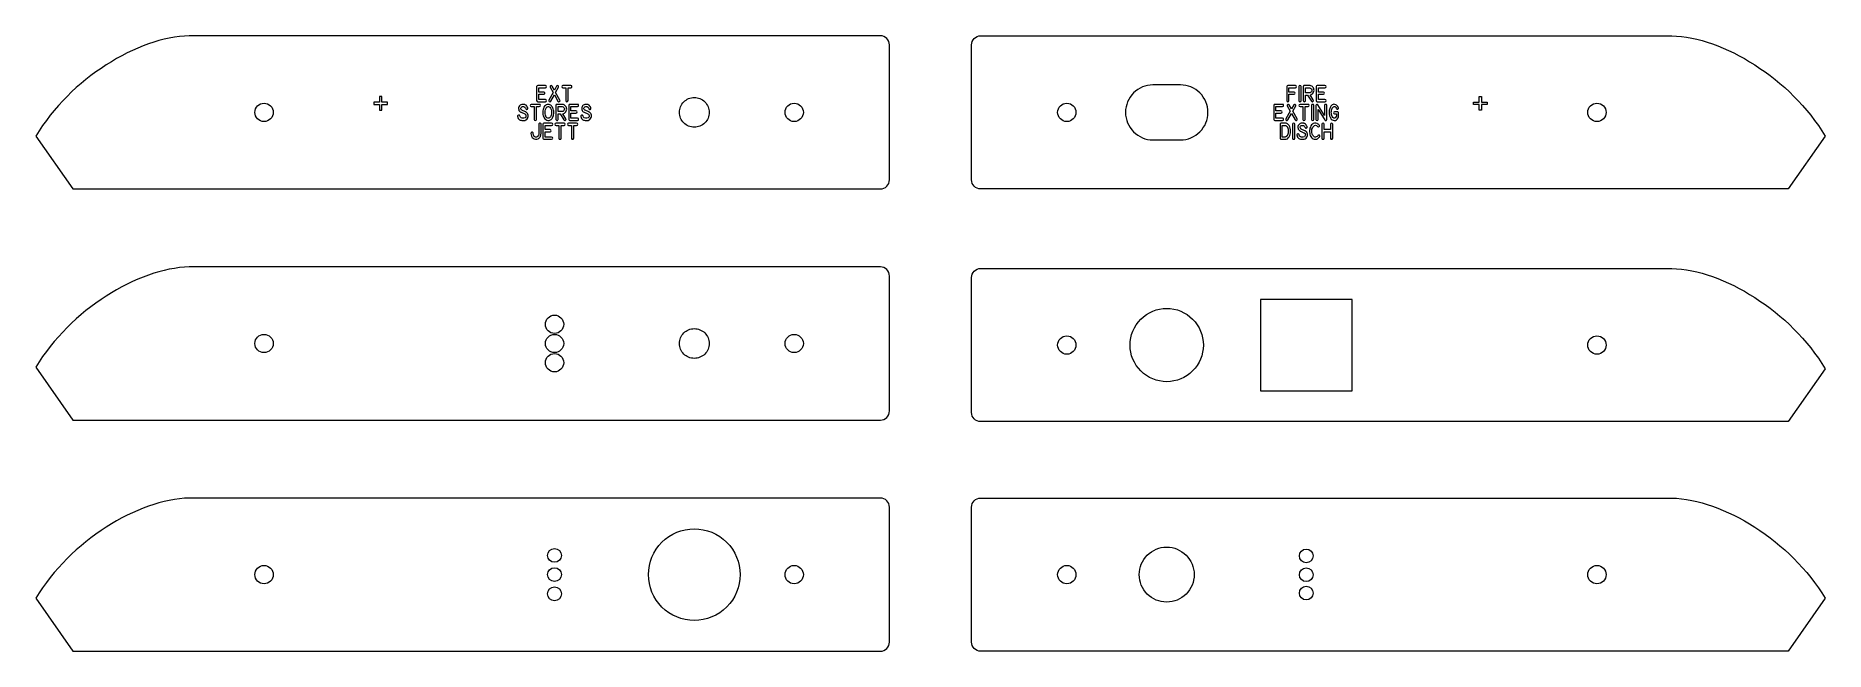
# Model space of a CAD drawing. Header units: millimetres. Extents: x -199 to 191, y -67 to 67.
import ezdxf

# ---------------------------------------------------------------- set-up
doc = ezdxf.new("R2010")
doc.units = ezdxf.units.MM
doc.header["$MEASUREMENT"] = 0
doc.layers.add('LED', color=7, linetype='Continuous')

msp = doc.modelspace()

# ---------------------------------------------------------------- linework, layer by layer
at = {"layer": 'LED', "color": 250, "lineweight": 20}
msp.add_lwpolyline([(68.1469, -10.3658), (88.1469, -10.3658), (88.1469, 9.6342), (68.1469, 9.6342), (68.1469, -10.3658)], close=True, dxfattribs=at)
at = {"layer": 'LED', "color": 250, "lineweight": 9}
for centre, major_axis in [((-149.4021, 50.4472), (0, 2)), ((-33.6569, 50.4472), (0, 2)), ((25.8741, 50.4472), (0, 2)), ((141.6193, 50.4472), (0, 2)), ((-149.4021, 0), (0, 2)), ((-33.6569, 0), (0, 2)), ((25.8741, -0.3388), (0, 2)), ((141.6193, -0.3388), (0, 2)), ((-85.9865, -46.255), (0, 1.5)), ((78.1469, -46.3751), (0, 1.5)), ((-149.4021, -50.4472), (0, 2)), ((-85.9865, -50.4472), (0, 1.5)), ((-33.6569, -50.4472), (0, 2)), ((25.8741, -50.4472), (0, 2)), ((78.1469, -50.4742), (0, 1.5)), ((141.6193, -50.4472), (0, 2)), ((-85.9865, -54.6394), (0, 1.5)), ((78.1469, -54.4733), (0, 1.5))]:
    msp.add_ellipse(centre, major_axis=major_axis, ratio=1, dxfattribs=at)
at = {"layer": 'LED', "color": 240, "lineweight": 9}
for centre in [(-85.9865, 4.1922), (-85.9865, 0), (-85.9865, -4.1922)]:
    msp.add_ellipse(centre, major_axis=(0, 2), ratio=1, dxfattribs=at)
at = {"layer": 'LED', "color": 250, "lineweight": 9}
for points, knots in [([(-118.4666, 67.1637), (-118.4666, 67.1637), (-14.8451, 67.1637), (-14.8451, 67.1637), (-14.8451, 67.1637), (-13.7452, 67.1637), (-12.8452, 66.2637), (-12.8452, 65.1637), (-12.8452, 65.1637), (-12.8452, 65.1637), (-12.8452, 35.7307), (-12.8452, 35.7307), (-12.8452, 35.7307), (-12.8452, 34.6307), (-13.7452, 33.7307), (-14.8451, 33.7307), (-14.8451, 33.7307), (-14.8451, 33.7307), (-114.2819, 33.7307), (-114.2819, 33.7307), (-114.2819, 33.7307), (-114.2819, 33.7307), (-118.4666, 33.7307), (-118.4666, 33.7307), (-118.4666, 33.7307), (-118.4666, 33.7307), (-191.1556, 33.7307), (-191.1556, 33.7307), (-191.1556, 33.7307), (-191.1556, 33.7307), (-199.2494, 45.2899), (-199.2494, 45.2899), (-199.2494, 45.2899), (-191.6989, 57.7909), (-176.9883, 66.8701), (-165.7284, 67.1637), (-165.7284, 67.1637), (-165.7284, 67.1637), (-165.4021, 67.1637), (-165.4021, 67.1637), (-165.4021, 67.1637), (-165.4021, 67.1637), (-165.3747, 67.1637), (-165.3747, 67.1637), (-165.3747, 67.1637), (-165.3747, 67.1637), (-118.4666, 67.1637), (-118.4666, 67.1637)], [0, 0, 0, 0, 0.07692308, 0.07692308, 0.07692308, 0.07692308, 0.15384615, 0.15384615, 0.15384615, 0.15384615, 0.23076923, 0.23076923, 0.23076923, 0.23076923, 0.30769231, 0.30769231, 0.30769231, 0.30769231, 0.38461538, 0.38461538, 0.38461538, 0.38461538, 0.46153846, 0.46153846, 0.46153846, 0.46153846, 0.53846154, 0.53846154, 0.53846154, 0.53846154, 0.61538462, 0.61538462, 0.61538462, 0.61538462, 0.69230769, 0.69230769, 0.69230769, 0.69230769, 0.76923077, 0.76923077, 0.76923077, 0.76923077, 0.84615385, 0.84615385, 0.84615385, 0.84615385, 1, 1, 1, 1]), ([(110.6837, 67.1637), (110.6837, 67.1637), (7.0622, 67.1637), (7.0622, 67.1637), (7.0622, 67.1637), (5.9623, 67.1637), (5.0623, 66.2637), (5.0623, 65.1637), (5.0623, 65.1637), (5.0623, 65.1637), (5.0623, 35.7307), (5.0623, 35.7307), (5.0623, 35.7307), (5.0623, 34.6307), (5.9623, 33.7307), (7.0622, 33.7307), (7.0622, 33.7307), (7.0622, 33.7307), (106.499, 33.7307), (106.499, 33.7307), (106.499, 33.7307), (106.499, 33.7307), (110.6837, 33.7307), (110.6837, 33.7307), (110.6837, 33.7307), (110.6837, 33.7307), (183.3727, 33.7307), (183.3727, 33.7307), (183.3727, 33.7307), (183.3727, 33.7307), (191.4665, 45.2899), (191.4665, 45.2899), (191.4665, 45.2899), (183.916, 57.7909), (169.2054, 66.8701), (157.9455, 67.1637), (157.9455, 67.1637), (157.9455, 67.1637), (157.6192, 67.1637), (157.6192, 67.1637), (157.6192, 67.1637), (157.6192, 67.1637), (157.5918, 67.1637), (157.5918, 67.1637), (157.5918, 67.1637), (157.5918, 67.1637), (110.6837, 67.1637), (110.6837, 67.1637)], [0, 0, 0, 0, 0.07692308, 0.07692308, 0.07692308, 0.07692308, 0.15384615, 0.15384615, 0.15384615, 0.15384615, 0.23076923, 0.23076923, 0.23076923, 0.23076923, 0.30769231, 0.30769231, 0.30769231, 0.30769231, 0.38461538, 0.38461538, 0.38461538, 0.38461538, 0.46153846, 0.46153846, 0.46153846, 0.46153846, 0.53846154, 0.53846154, 0.53846154, 0.53846154, 0.61538462, 0.61538462, 0.61538462, 0.61538462, 0.69230769, 0.69230769, 0.69230769, 0.69230769, 0.76923077, 0.76923077, 0.76923077, 0.76923077, 0.84615385, 0.84615385, 0.84615385, 0.84615385, 1, 1, 1, 1]), ([(-58.7172, 50.4472), (-58.7167, 49.5847), (-58.3735, 48.7578), (-57.7632, 48.1484), (-57.7632, 48.1484), (-57.153, 47.5389), (-56.3298, 47.1968), (-55.4673, 47.1973), (-55.4673, 47.1973), (-54.6048, 47.1978), (-53.7779, 47.541), (-53.1685, 48.1513), (-53.1685, 48.1513), (-52.559, 48.7615), (-52.2169, 49.5847), (-52.2174, 50.4472), (-52.2174, 50.4472), (-52.218, 51.3096), (-52.5611, 52.1366), (-53.1714, 52.746), (-53.1714, 52.746), (-53.7816, 53.3555), (-54.6048, 53.6976), (-55.4673, 53.6971), (-55.4673, 53.6971), (-56.3298, 53.6965), (-57.1567, 53.3534), (-57.7661, 52.7431), (-57.7661, 52.7431), (-58.3756, 52.1329), (-58.7177, 51.3096), (-58.7172, 50.4472)], [0, 0, 0, 0, 0.11111111, 0.11111111, 0.11111111, 0.11111111, 0.22222222, 0.22222222, 0.22222222, 0.22222222, 0.33333333, 0.33333333, 0.33333333, 0.33333333, 0.44444444, 0.44444444, 0.44444444, 0.44444444, 0.55555556, 0.55555556, 0.55555556, 0.55555556, 0.66666667, 0.66666667, 0.66666667, 0.66666667, 0.77777778, 0.77777778, 0.77777778, 0.77777778, 1, 1, 1, 1]), ([(-118.4666, 16.7165), (-118.4666, 16.7165), (-14.8451, 16.7165), (-14.8451, 16.7165), (-14.8451, 16.7165), (-13.7452, 16.7165), (-12.8452, 15.8165), (-12.8452, 14.7165), (-12.8452, 14.7165), (-12.8452, 14.7165), (-12.8452, -14.7165), (-12.8452, -14.7165), (-12.8452, -14.7165), (-12.8452, -15.8165), (-13.7452, -16.7165), (-14.8451, -16.7165), (-14.8451, -16.7165), (-14.8451, -16.7165), (-114.2819, -16.7165), (-114.2819, -16.7165), (-114.2819, -16.7165), (-114.2819, -16.7165), (-118.4666, -16.7165), (-118.4666, -16.7165), (-118.4666, -16.7165), (-118.4666, -16.7165), (-191.1556, -16.7165), (-191.1556, -16.7165), (-191.1556, -16.7165), (-191.1556, -16.7165), (-199.2494, -5.1573), (-199.2494, -5.1573), (-199.2494, -5.1573), (-191.6989, 7.3437), (-176.9883, 16.4229), (-165.7284, 16.7165), (-165.7284, 16.7165), (-165.7284, 16.7165), (-165.4021, 16.7165), (-165.4021, 16.7165), (-165.4021, 16.7165), (-165.4021, 16.7165), (-165.3747, 16.7165), (-165.3747, 16.7165), (-165.3747, 16.7165), (-165.3747, 16.7165), (-118.4666, 16.7165), (-118.4666, 16.7165)], [0, 0, 0, 0, 0.07692308, 0.07692308, 0.07692308, 0.07692308, 0.15384615, 0.15384615, 0.15384615, 0.15384615, 0.23076923, 0.23076923, 0.23076923, 0.23076923, 0.30769231, 0.30769231, 0.30769231, 0.30769231, 0.38461538, 0.38461538, 0.38461538, 0.38461538, 0.46153846, 0.46153846, 0.46153846, 0.46153846, 0.53846154, 0.53846154, 0.53846154, 0.53846154, 0.61538462, 0.61538462, 0.61538462, 0.61538462, 0.69230769, 0.69230769, 0.69230769, 0.69230769, 0.76923077, 0.76923077, 0.76923077, 0.76923077, 0.84615385, 0.84615385, 0.84615385, 0.84615385, 1, 1, 1, 1]), ([(110.6837, 16.3777), (110.6837, 16.3777), (7.0622, 16.3777), (7.0622, 16.3777), (7.0622, 16.3777), (5.9623, 16.3777), (5.0623, 15.4777), (5.0623, 14.3777), (5.0623, 14.3777), (5.0623, 14.3777), (5.0623, -15.0553), (5.0623, -15.0553), (5.0623, -15.0553), (5.0623, -16.1553), (5.9623, -17.0553), (7.0622, -17.0553), (7.0622, -17.0553), (7.0622, -17.0553), (106.499, -17.0553), (106.499, -17.0553), (106.499, -17.0553), (106.499, -17.0553), (110.6837, -17.0553), (110.6837, -17.0553), (110.6837, -17.0553), (110.6837, -17.0553), (183.3727, -17.0553), (183.3727, -17.0553), (183.3727, -17.0553), (183.3727, -17.0553), (191.4665, -5.4961), (191.4665, -5.4961), (191.4665, -5.4961), (183.916, 7.0049), (169.2054, 16.0841), (157.9455, 16.3777), (157.9455, 16.3777), (157.9455, 16.3777), (157.6192, 16.3777), (157.6192, 16.3777), (157.6192, 16.3777), (157.6192, 16.3777), (157.5918, 16.3777), (157.5918, 16.3777), (157.5918, 16.3777), (157.5918, 16.3777), (110.6837, 16.3777), (110.6837, 16.3777)], [0, 0, 0, 0, 0.07692308, 0.07692308, 0.07692308, 0.07692308, 0.15384615, 0.15384615, 0.15384615, 0.15384615, 0.23076923, 0.23076923, 0.23076923, 0.23076923, 0.30769231, 0.30769231, 0.30769231, 0.30769231, 0.38461538, 0.38461538, 0.38461538, 0.38461538, 0.46153846, 0.46153846, 0.46153846, 0.46153846, 0.53846154, 0.53846154, 0.53846154, 0.53846154, 0.61538462, 0.61538462, 0.61538462, 0.61538462, 0.69230769, 0.69230769, 0.69230769, 0.69230769, 0.76923077, 0.76923077, 0.76923077, 0.76923077, 0.84615385, 0.84615385, 0.84615385, 0.84615385, 1, 1, 1, 1]), ([(39.6845, -0.3388), (39.6857, -2.4619), (40.5305, -4.4975), (42.0327, -5.9977), (42.0327, -5.9977), (43.5348, -7.498), (45.5613, -8.3401), (47.6844, -8.3387), (47.6844, -8.3387), (49.8075, -8.3375), (51.843, -7.4928), (53.3433, -5.9905), (53.3433, -5.9905), (54.8436, -4.4884), (55.6856, -2.4619), (55.6843, -0.3388), (55.6843, -0.3388), (55.6829, 1.7842), (54.8383, 3.8198), (53.3361, 5.3201), (53.3361, 5.3201), (51.834, 6.8203), (49.8075, 7.6624), (47.6844, 7.6611), (47.6844, 7.6611), (45.5613, 7.6597), (43.5257, 6.8151), (42.0255, 5.3129), (42.0255, 5.3129), (40.5252, 3.8107), (39.6831, 1.7842), (39.6845, -0.3388)], [0, 0, 0, 0, 0.11111111, 0.11111111, 0.11111111, 0.11111111, 0.22222222, 0.22222222, 0.22222222, 0.22222222, 0.33333333, 0.33333333, 0.33333333, 0.33333333, 0.44444444, 0.44444444, 0.44444444, 0.44444444, 0.55555556, 0.55555556, 0.55555556, 0.55555556, 0.66666667, 0.66666667, 0.66666667, 0.66666667, 0.77777778, 0.77777778, 0.77777778, 0.77777778, 1, 1, 1, 1]), ([(-58.7172, 0), (-58.7167, -0.8625), (-58.3735, -1.6894), (-57.7632, -2.2988), (-57.7632, -2.2988), (-57.153, -2.9083), (-56.3298, -3.2504), (-55.4673, -3.2499), (-55.4673, -3.2499), (-54.6048, -3.2494), (-53.7779, -2.9062), (-53.1685, -2.2959), (-53.1685, -2.2959), (-52.559, -1.6857), (-52.2169, -0.8625), (-52.2174, 0), (-52.2174, 0), (-52.218, 0.8624), (-52.5611, 1.6894), (-53.1714, 2.2988), (-53.1714, 2.2988), (-53.7816, 2.9083), (-54.6048, 3.2504), (-55.4673, 3.2499), (-55.4673, 3.2499), (-56.3298, 3.2493), (-57.1567, 2.9062), (-57.7661, 2.2959), (-57.7661, 2.2959), (-58.3756, 1.6857), (-58.7177, 0.8624), (-58.7172, 0)], [0, 0, 0, 0, 0.11111111, 0.11111111, 0.11111111, 0.11111111, 0.22222222, 0.22222222, 0.22222222, 0.22222222, 0.33333333, 0.33333333, 0.33333333, 0.33333333, 0.44444444, 0.44444444, 0.44444444, 0.44444444, 0.55555556, 0.55555556, 0.55555556, 0.55555556, 0.66666667, 0.66666667, 0.66666667, 0.66666667, 0.77777778, 0.77777778, 0.77777778, 0.77777778, 1, 1, 1, 1]), ([(-118.4666, -33.7307), (-118.4666, -33.7307), (-14.8451, -33.7307), (-14.8451, -33.7307), (-14.8451, -33.7307), (-13.7452, -33.7307), (-12.8452, -34.6307), (-12.8452, -35.7307), (-12.8452, -35.7307), (-12.8452, -35.7307), (-12.8452, -65.1637), (-12.8452, -65.1637), (-12.8452, -65.1637), (-12.8452, -66.2637), (-13.7452, -67.1637), (-14.8451, -67.1637), (-14.8451, -67.1637), (-14.8451, -67.1637), (-114.2819, -67.1637), (-114.2819, -67.1637), (-114.2819, -67.1637), (-114.2819, -67.1637), (-118.4666, -67.1637), (-118.4666, -67.1637), (-118.4666, -67.1637), (-118.4666, -67.1637), (-191.1556, -67.1637), (-191.1556, -67.1637), (-191.1556, -67.1637), (-191.1556, -67.1637), (-199.2494, -55.6045), (-199.2494, -55.6045), (-199.2494, -55.6045), (-191.6989, -43.1035), (-176.9883, -34.0243), (-165.7284, -33.7307), (-165.7284, -33.7307), (-165.7284, -33.7307), (-165.4021, -33.7307), (-165.4021, -33.7307), (-165.4021, -33.7307), (-165.4021, -33.7307), (-165.3747, -33.7307), (-165.3747, -33.7307), (-165.3747, -33.7307), (-165.3747, -33.7307), (-118.4666, -33.7307), (-118.4666, -33.7307)], [0, 0, 0, 0, 0.07692308, 0.07692308, 0.07692308, 0.07692308, 0.15384615, 0.15384615, 0.15384615, 0.15384615, 0.23076923, 0.23076923, 0.23076923, 0.23076923, 0.30769231, 0.30769231, 0.30769231, 0.30769231, 0.38461538, 0.38461538, 0.38461538, 0.38461538, 0.46153846, 0.46153846, 0.46153846, 0.46153846, 0.53846154, 0.53846154, 0.53846154, 0.53846154, 0.61538462, 0.61538462, 0.61538462, 0.61538462, 0.69230769, 0.69230769, 0.69230769, 0.69230769, 0.76923077, 0.76923077, 0.76923077, 0.76923077, 0.84615385, 0.84615385, 0.84615385, 0.84615385, 1, 1, 1, 1]), ([(110.6837, -33.7307), (110.6837, -33.7307), (7.0622, -33.7307), (7.0622, -33.7307), (7.0622, -33.7307), (5.9623, -33.7307), (5.0623, -34.6307), (5.0623, -35.7307), (5.0623, -35.7307), (5.0623, -35.7307), (5.0623, -65.1637), (5.0623, -65.1637), (5.0623, -65.1637), (5.0623, -66.2637), (5.9623, -67.1637), (7.0622, -67.1637), (7.0622, -67.1637), (7.0622, -67.1637), (106.499, -67.1637), (106.499, -67.1637), (106.499, -67.1637), (106.499, -67.1637), (110.6837, -67.1637), (110.6837, -67.1637), (110.6837, -67.1637), (110.6837, -67.1637), (183.3727, -67.1637), (183.3727, -67.1637), (183.3727, -67.1637), (183.3727, -67.1637), (191.4665, -55.6045), (191.4665, -55.6045), (191.4665, -55.6045), (183.916, -43.1035), (169.2054, -34.0243), (157.9455, -33.7307), (157.9455, -33.7307), (157.9455, -33.7307), (157.6192, -33.7307), (157.6192, -33.7307), (157.6192, -33.7307), (157.6192, -33.7307), (157.5918, -33.7307), (157.5918, -33.7307), (157.5918, -33.7307), (157.5918, -33.7307), (110.6837, -33.7307), (110.6837, -33.7307)], [0, 0, 0, 0, 0.07692308, 0.07692308, 0.07692308, 0.07692308, 0.15384615, 0.15384615, 0.15384615, 0.15384615, 0.23076923, 0.23076923, 0.23076923, 0.23076923, 0.30769231, 0.30769231, 0.30769231, 0.30769231, 0.38461538, 0.38461538, 0.38461538, 0.38461538, 0.46153846, 0.46153846, 0.46153846, 0.46153846, 0.53846154, 0.53846154, 0.53846154, 0.53846154, 0.61538462, 0.61538462, 0.61538462, 0.61538462, 0.69230769, 0.69230769, 0.69230769, 0.69230769, 0.76923077, 0.76923077, 0.76923077, 0.76923077, 0.84615385, 0.84615385, 0.84615385, 0.84615385, 1, 1, 1, 1]), ([(-65.4672, -50.4472), (-65.4656, -53.1011), (-64.4097, -55.6456), (-62.532, -57.5208), (-62.532, -57.5208), (-60.6543, -59.3962), (-58.1212, -60.4489), (-55.4673, -60.4471), (-55.4673, -60.4471), (-52.8134, -60.4455), (-50.2691, -59.3897), (-48.3937, -57.5119), (-48.3937, -57.5119), (-46.5183, -55.6342), (-45.4658, -53.1011), (-45.4674, -50.4472), (-45.4674, -50.4472), (-45.4691, -47.7935), (-46.5249, -45.249), (-48.4026, -43.3736), (-48.4026, -43.3736), (-50.2803, -41.4984), (-52.8134, -40.4457), (-55.4673, -40.4473), (-55.4673, -40.4473), (-58.1212, -40.449), (-60.6657, -41.5048), (-62.5409, -43.3825), (-62.5409, -43.3825), (-64.4163, -45.2604), (-65.469, -47.7935), (-65.4672, -50.4472)], [0, 0, 0, 0, 0.11111111, 0.11111111, 0.11111111, 0.11111111, 0.22222222, 0.22222222, 0.22222222, 0.22222222, 0.33333333, 0.33333333, 0.33333333, 0.33333333, 0.44444444, 0.44444444, 0.44444444, 0.44444444, 0.55555556, 0.55555556, 0.55555556, 0.55555556, 0.66666667, 0.66666667, 0.66666667, 0.66666667, 0.77777778, 0.77777778, 0.77777778, 0.77777778, 1, 1, 1, 1]), ([(41.6844, -50.4472), (41.6854, -52.0395), (42.319, -53.5662), (43.4456, -54.6914), (43.4456, -54.6914), (44.5722, -55.8166), (46.0921, -56.4482), (47.6844, -56.4472), (47.6844, -56.4472), (49.2767, -56.4462), (50.8033, -55.8127), (51.9286, -54.686), (51.9286, -54.686), (53.0538, -53.5594), (53.6853, -52.0395), (53.6844, -50.4472), (53.6844, -50.4472), (53.6833, -48.855), (53.0498, -47.3283), (51.9232, -46.203), (51.9232, -46.203), (50.7966, -45.0779), (49.2767, -44.4463), (47.6844, -44.4472), (47.6844, -44.4472), (46.0921, -44.4483), (44.5654, -45.0818), (43.4402, -46.2084), (43.4402, -46.2084), (42.315, -47.3351), (41.6834, -48.855), (41.6844, -50.4472)], [0, 0, 0, 0, 0.11111111, 0.11111111, 0.11111111, 0.11111111, 0.22222222, 0.22222222, 0.22222222, 0.22222222, 0.33333333, 0.33333333, 0.33333333, 0.33333333, 0.44444444, 0.44444444, 0.44444444, 0.44444444, 0.55555556, 0.55555556, 0.55555556, 0.55555556, 0.66666667, 0.66666667, 0.66666667, 0.66666667, 0.77777778, 0.77777778, 0.77777778, 0.77777778, 1, 1, 1, 1])]:
    msp.add_open_spline(points, degree=3, knots=knots, dxfattribs=at)
at = {"layer": 'LED', "color": 240, "lineweight": 9}
for points, knots in [([(-87.9723, 55.8257), (-87.9723, 55.8257), (-89.4004, 55.8257), (-89.4004, 55.8257), (-89.4004, 55.8257), (-89.4004, 55.8257), (-89.4004, 54.8833), (-89.4004, 54.8833), (-89.4004, 54.8833), (-89.4004, 54.8833), (-88.3115, 54.8833), (-88.3115, 54.8833), (-88.3115, 54.8833), (-88.1487, 54.8592), (-88.0675, 54.7774), (-88.0681, 54.6381), (-88.0681, 54.6381), (-88.0687, 54.4982), (-88.1498, 54.417), (-88.3115, 54.3941), (-88.3115, 54.3941), (-88.3115, 54.3941), (-89.4004, 54.3941), (-89.4004, 54.3941), (-89.4004, 54.3941), (-89.4004, 54.3941), (-89.4004, 53.2623), (-89.4004, 53.2623), (-89.4004, 53.2623), (-89.4004, 53.2623), (-87.9723, 53.2623), (-87.9723, 53.2623), (-87.9723, 53.2623), (-87.8106, 53.2382), (-87.7295, 53.1576), (-87.7295, 53.0195), (-87.7295, 53.0195), (-87.7295, 52.8819), (-87.8106, 52.8013), (-87.9723, 52.7784), (-87.9723, 52.7784), (-87.9723, 52.7784), (-89.6397, 52.7784), (-89.6397, 52.7784), (-89.6397, 52.7784), (-89.7832, 52.7966), (-89.8649, 52.8784), (-89.8843, 53.023), (-89.8843, 53.023), (-89.8843, 53.023), (-89.8843, 56.065), (-89.8843, 56.065), (-89.8843, 56.065), (-89.8625, 56.2167), (-89.7808, 56.2967), (-89.6397, 56.3061), (-89.6397, 56.3061), (-89.6397, 56.3061), (-87.9723, 56.3061), (-87.9723, 56.3061), (-87.9723, 56.3061), (-87.8106, 56.2938), (-87.7295, 56.2126), (-87.7301, 56.0639), (-87.7301, 56.0639), (-87.7306, 55.9151), (-87.8118, 55.8357), (-87.9723, 55.8257)], [0, 0, 0, 0, 0.05555556, 0.05555556, 0.05555556, 0.05555556, 0.11111111, 0.11111111, 0.11111111, 0.11111111, 0.16666667, 0.16666667, 0.16666667, 0.16666667, 0.22222222, 0.22222222, 0.22222222, 0.22222222, 0.27777778, 0.27777778, 0.27777778, 0.27777778, 0.33333333, 0.33333333, 0.33333333, 0.33333333, 0.38888889, 0.38888889, 0.38888889, 0.38888889, 0.44444444, 0.44444444, 0.44444444, 0.44444444, 0.5, 0.5, 0.5, 0.5, 0.55555556, 0.55555556, 0.55555556, 0.55555556, 0.61111111, 0.61111111, 0.61111111, 0.61111111, 0.66666667, 0.66666667, 0.66666667, 0.66666667, 0.72222222, 0.72222222, 0.72222222, 0.72222222, 0.77777778, 0.77777778, 0.77777778, 0.77777778, 0.83333333, 0.83333333, 0.83333333, 0.83333333, 0.88888889, 0.88888889, 0.88888889, 0.88888889, 1, 1, 1, 1]), ([(-87.225, 53.14), (-87.225, 53.14), (-86.2931, 54.8074), (-86.2931, 54.8074), (-86.2931, 54.8074), (-86.2931, 54.8074), (-86.9287, 55.9463), (-86.9287, 55.9463), (-86.9287, 55.9463), (-86.9899, 56.0968), (-86.9581, 56.2067), (-86.834, 56.2761), (-86.834, 56.2761), (-86.71, 56.3455), (-86.6, 56.3143), (-86.503, 56.182), (-86.503, 56.182), (-86.503, 56.182), (-86.0174, 55.3054), (-86.0174, 55.3054), (-86.0174, 55.3054), (-86.0174, 55.3054), (-85.5282, 56.182), (-85.5282, 56.182), (-85.5282, 56.182), (-85.4318, 56.3143), (-85.3224, 56.3455), (-85.1995, 56.2767), (-85.1995, 56.2767), (-85.0767, 56.2079), (-85.0443, 56.0974), (-85.1031, 55.9445), (-85.1031, 55.9445), (-85.1031, 55.9445), (-85.7369, 54.8074), (-85.7369, 54.8074), (-85.7369, 54.8074), (-85.7369, 54.8074), (-84.8068, 53.14), (-84.8068, 53.14), (-84.8068, 53.14), (-84.7445, 52.9883), (-84.7768, 52.8778), (-84.9032, 52.8084), (-84.9032, 52.8084), (-85.0296, 52.739), (-85.1378, 52.7713), (-85.2284, 52.906), (-85.2284, 52.906), (-85.2284, 52.906), (-86.0174, 54.3112), (-86.0174, 54.3112), (-86.0174, 54.3112), (-86.0174, 54.3112), (-86.7976, 52.906), (-86.7976, 52.906), (-86.7976, 52.906), (-86.8975, 52.7749), (-87.0093, 52.7431), (-87.1327, 52.8113), (-87.1327, 52.8113), (-87.2562, 52.8789), (-87.2874, 52.9883), (-87.225, 53.14)], [0, 0, 0, 0, 0.05882353, 0.05882353, 0.05882353, 0.05882353, 0.11764706, 0.11764706, 0.11764706, 0.11764706, 0.17647059, 0.17647059, 0.17647059, 0.17647059, 0.23529412, 0.23529412, 0.23529412, 0.23529412, 0.29411765, 0.29411765, 0.29411765, 0.29411765, 0.35294118, 0.35294118, 0.35294118, 0.35294118, 0.41176471, 0.41176471, 0.41176471, 0.41176471, 0.47058824, 0.47058824, 0.47058824, 0.47058824, 0.52941176, 0.52941176, 0.52941176, 0.52941176, 0.58823529, 0.58823529, 0.58823529, 0.58823529, 0.64705882, 0.64705882, 0.64705882, 0.64705882, 0.70588235, 0.70588235, 0.70588235, 0.70588235, 0.76470588, 0.76470588, 0.76470588, 0.76470588, 0.82352941, 0.82352941, 0.82352941, 0.82352941, 0.88235294, 0.88235294, 0.88235294, 0.88235294, 1, 1, 1, 1]), ([(-83.5251, 53.0195), (-83.5251, 53.0195), (-83.5251, 55.8205), (-83.5251, 55.8205), (-83.5251, 55.8205), (-83.5251, 55.8205), (-84.1571, 55.8205), (-84.1571, 55.8205), (-84.1571, 55.8205), (-84.3177, 55.8328), (-84.3982, 55.9139), (-84.3976, 56.0621), (-84.3976, 56.0621), (-84.397, 56.2109), (-84.3165, 56.2926), (-84.1571, 56.3061), (-84.1571, 56.3061), (-84.1571, 56.3061), (-82.4086, 56.3061), (-82.4086, 56.3061), (-82.4086, 56.3061), (-82.2504, 56.2938), (-82.1705, 56.212), (-82.1699, 56.0621), (-82.1699, 56.0621), (-82.1693, 55.9128), (-82.2492, 55.8316), (-82.4086, 55.8205), (-82.4086, 55.8205), (-82.4086, 55.8205), (-83.0389, 55.8205), (-83.0389, 55.8205), (-83.0389, 55.8205), (-83.0389, 55.8205), (-83.0389, 53.0195), (-83.0389, 53.0195), (-83.0389, 53.0195), (-83.0653, 52.8566), (-83.15, 52.776), (-83.2934, 52.7784), (-83.2934, 52.7784), (-83.4363, 52.7808), (-83.5133, 52.8613), (-83.5251, 53.0195)], [0, 0, 0, 0, 0.08333333, 0.08333333, 0.08333333, 0.08333333, 0.16666667, 0.16666667, 0.16666667, 0.16666667, 0.25, 0.25, 0.25, 0.25, 0.33333333, 0.33333333, 0.33333333, 0.33333333, 0.41666667, 0.41666667, 0.41666667, 0.41666667, 0.5, 0.5, 0.5, 0.5, 0.58333333, 0.58333333, 0.58333333, 0.58333333, 0.66666667, 0.66666667, 0.66666667, 0.66666667, 0.75, 0.75, 0.75, 0.75, 0.83333333, 0.83333333, 0.83333333, 0.83333333, 1, 1, 1, 1]), ([(73.8938, 53.023), (73.8938, 53.023), (73.8938, 56.0615), (73.8938, 56.0615), (73.8938, 56.0615), (73.9144, 56.2132), (73.9961, 56.2949), (74.1384, 56.3061), (74.1384, 56.3061), (74.1384, 56.3061), (75.8058, 56.3061), (75.8058, 56.3061), (75.8058, 56.3061), (75.9651, 56.2938), (76.0451, 56.212), (76.0451, 56.0621), (76.0451, 56.0621), (76.0451, 55.9128), (75.964, 55.8322), (75.8023, 55.8222), (75.8023, 55.8222), (75.8023, 55.8222), (74.3777, 55.8222), (74.3777, 55.8222), (74.3777, 55.8222), (74.3777, 55.8222), (74.3777, 54.8797), (74.3777, 54.8797), (74.3777, 54.8797), (74.3777, 54.8797), (75.4889, 54.8797), (75.4889, 54.8797), (75.4889, 54.8797), (75.6471, 54.8686), (75.7276, 54.791), (75.73, 54.6475), (75.73, 54.6475), (75.7323, 54.504), (75.6518, 54.42), (75.4889, 54.3959), (75.4889, 54.3959), (75.4889, 54.3959), (74.3777, 54.3959), (74.3777, 54.3959), (74.3777, 54.3959), (74.3777, 54.3959), (74.3777, 53.023), (74.3777, 53.023), (74.3777, 53.023), (74.3665, 52.8648), (74.2883, 52.7843), (74.1443, 52.7819), (74.1443, 52.7819), (74.0002, 52.7796), (73.9167, 52.8601), (73.8938, 53.023)], [0, 0, 0, 0, 0.06666667, 0.06666667, 0.06666667, 0.06666667, 0.13333333, 0.13333333, 0.13333333, 0.13333333, 0.2, 0.2, 0.2, 0.2, 0.26666667, 0.26666667, 0.26666667, 0.26666667, 0.33333333, 0.33333333, 0.33333333, 0.33333333, 0.4, 0.4, 0.4, 0.4, 0.46666667, 0.46666667, 0.46666667, 0.46666667, 0.53333333, 0.53333333, 0.53333333, 0.53333333, 0.6, 0.6, 0.6, 0.6, 0.66666667, 0.66666667, 0.66666667, 0.66666667, 0.73333333, 0.73333333, 0.73333333, 0.73333333, 0.8, 0.8, 0.8, 0.8, 0.86666667, 0.86666667, 0.86666667, 0.86666667, 1, 1, 1, 1]), ([(77.0164, 53.0159), (76.9911, 52.8542), (76.9094, 52.7737), (76.7712, 52.7743), (76.7712, 52.7743), (76.6324, 52.7749), (76.5513, 52.8554), (76.5272, 53.0159), (76.5272, 53.0159), (76.5272, 53.0159), (76.5272, 56.0615), (76.5272, 56.0615), (76.5272, 56.0615), (76.5513, 56.2232), (76.6324, 56.3049), (76.7712, 56.3055), (76.7712, 56.3055), (76.9094, 56.3061), (76.9911, 56.2244), (77.0164, 56.0615), (77.0164, 56.0615), (77.0164, 56.0615), (77.0164, 53.0159), (77.0164, 53.0159)], [0, 0, 0, 0, 0.14285714, 0.14285714, 0.14285714, 0.14285714, 0.28571429, 0.28571429, 0.28571429, 0.28571429, 0.42857143, 0.42857143, 0.42857143, 0.42857143, 0.57142857, 0.57142857, 0.57142857, 0.57142857, 0.71428571, 0.71428571, 0.71428571, 0.71428571, 1, 1, 1, 1]), ([(79.6809, 53.1523), (79.7544, 53.0224), (79.7338, 52.9136), (79.6192, 52.8248), (79.6192, 52.8248), (79.5639, 52.786), (79.5004, 52.7725), (79.4287, 52.7855), (79.4287, 52.7855), (79.357, 52.7978), (79.3046, 52.8337), (79.2711, 52.8919), (79.2711, 52.8919), (79.2711, 52.8919), (78.4221, 54.2342), (78.4221, 54.2342), (78.4221, 54.2342), (78.4221, 54.2342), (77.9911, 54.2342), (77.9911, 54.2342), (77.9911, 54.2342), (77.9911, 54.2342), (77.9911, 53.0212), (77.9911, 53.0212), (77.9911, 53.0212), (77.9911, 52.9213), (77.9459, 52.8495), (77.8553, 52.8049), (77.8553, 52.8049), (77.7642, 52.7608), (77.6795, 52.769), (77.6002, 52.8301), (77.6002, 52.8301), (77.5372, 52.8772), (77.5055, 52.9407), (77.5055, 53.0212), (77.5055, 53.0212), (77.5055, 53.0212), (77.5055, 56.065), (77.5055, 56.065), (77.5055, 56.065), (77.5055, 56.1315), (77.529, 56.1885), (77.5755, 56.2355), (77.5755, 56.2355), (77.6219, 56.2826), (77.6789, 56.3061), (77.7466, 56.3061), (77.7466, 56.3061), (77.7466, 56.3061), (78.816, 56.3061), (78.816, 56.3061), (78.816, 56.3061), (79.0736, 56.3061), (79.297, 56.2244), (79.4863, 56.0609), (79.4863, 56.0609), (79.6756, 55.8969), (79.7938, 55.6893), (79.8397, 55.4377), (79.8397, 55.4377), (79.8879, 55.1678), (79.8308, 54.9156), (79.668, 54.681), (79.668, 54.681), (79.5057, 54.4458), (79.2899, 54.3035), (79.0212, 54.253), (79.0212, 54.253), (79.0212, 54.253), (78.9883, 54.2477), (78.9883, 54.2477), (78.9883, 54.2477), (78.9883, 54.2477), (79.6809, 53.1523), (79.6809, 53.1523)], [0, 0, 0, 0, 0.05, 0.05, 0.05, 0.05, 0.1, 0.1, 0.1, 0.1, 0.15, 0.15, 0.15, 0.15, 0.2, 0.2, 0.2, 0.2, 0.25, 0.25, 0.25, 0.25, 0.3, 0.3, 0.3, 0.3, 0.35, 0.35, 0.35, 0.35, 0.4, 0.4, 0.4, 0.4, 0.45, 0.45, 0.45, 0.45, 0.5, 0.5, 0.5, 0.5, 0.55, 0.55, 0.55, 0.55, 0.6, 0.6, 0.6, 0.6, 0.65, 0.65, 0.65, 0.65, 0.7, 0.7, 0.7, 0.7, 0.75, 0.75, 0.75, 0.75, 0.8, 0.8, 0.8, 0.8, 0.85, 0.85, 0.85, 0.85, 0.9, 0.9, 0.9, 0.9, 1, 1, 1, 1]), ([(78.816, 54.718), (78.9336, 54.718), (79.0418, 54.7533), (79.1412, 54.8251), (79.1412, 54.8251), (79.2405, 54.8962), (79.307, 54.9891), (79.3417, 55.1037), (79.3417, 55.1037), (79.3958, 55.2807), (79.3711, 55.4406), (79.2676, 55.5835), (79.2676, 55.5835), (79.1641, 55.7264), (79.0218, 55.8052), (78.8407, 55.8205), (78.8407, 55.8205), (78.8407, 55.8205), (77.9911, 55.8205), (77.9911, 55.8205), (77.9911, 55.8205), (77.9911, 55.8205), (77.9911, 54.718), (77.9911, 54.718), (77.9911, 54.718), (77.9911, 54.718), (78.816, 54.718), (78.816, 54.718)], [0, 0, 0, 0, 0.125, 0.125, 0.125, 0.125, 0.25, 0.25, 0.25, 0.25, 0.375, 0.375, 0.375, 0.375, 0.5, 0.5, 0.5, 0.5, 0.625, 0.625, 0.625, 0.625, 0.75, 0.75, 0.75, 0.75, 1, 1, 1, 1]), ([(82.225, 55.8257), (82.225, 55.8257), (80.7969, 55.8257), (80.7969, 55.8257), (80.7969, 55.8257), (80.7969, 55.8257), (80.7969, 54.8833), (80.7969, 54.8833), (80.7969, 54.8833), (80.7969, 54.8833), (81.8858, 54.8833), (81.8858, 54.8833), (81.8858, 54.8833), (82.0486, 54.8592), (82.1298, 54.7774), (82.1292, 54.6381), (82.1292, 54.6381), (82.1286, 54.4982), (82.0475, 54.417), (81.8858, 54.3941), (81.8858, 54.3941), (81.8858, 54.3941), (80.7969, 54.3941), (80.7969, 54.3941), (80.7969, 54.3941), (80.7969, 54.3941), (80.7969, 53.2623), (80.7969, 53.2623), (80.7969, 53.2623), (80.7969, 53.2623), (82.225, 53.2623), (82.225, 53.2623), (82.225, 53.2623), (82.3867, 53.2382), (82.4678, 53.1576), (82.4678, 53.0195), (82.4678, 53.0195), (82.4678, 52.8819), (82.3867, 52.8013), (82.225, 52.7784), (82.225, 52.7784), (82.225, 52.7784), (80.5576, 52.7784), (80.5576, 52.7784), (80.5576, 52.7784), (80.4141, 52.7966), (80.3324, 52.8784), (80.313, 53.023), (80.313, 53.023), (80.313, 53.023), (80.313, 56.065), (80.313, 56.065), (80.313, 56.065), (80.3348, 56.2167), (80.4165, 56.2967), (80.5576, 56.3061), (80.5576, 56.3061), (80.5576, 56.3061), (82.225, 56.3061), (82.225, 56.3061), (82.225, 56.3061), (82.3867, 56.2938), (82.4678, 56.2126), (82.4672, 56.0639), (82.4672, 56.0639), (82.4667, 55.9151), (82.3855, 55.8357), (82.225, 55.8257)], [0, 0, 0, 0, 0.05555556, 0.05555556, 0.05555556, 0.05555556, 0.11111111, 0.11111111, 0.11111111, 0.11111111, 0.16666667, 0.16666667, 0.16666667, 0.16666667, 0.22222222, 0.22222222, 0.22222222, 0.22222222, 0.27777778, 0.27777778, 0.27777778, 0.27777778, 0.33333333, 0.33333333, 0.33333333, 0.33333333, 0.38888889, 0.38888889, 0.38888889, 0.38888889, 0.44444444, 0.44444444, 0.44444444, 0.44444444, 0.5, 0.5, 0.5, 0.5, 0.55555556, 0.55555556, 0.55555556, 0.55555556, 0.61111111, 0.61111111, 0.61111111, 0.61111111, 0.66666667, 0.66666667, 0.66666667, 0.66666667, 0.72222222, 0.72222222, 0.72222222, 0.72222222, 0.77777778, 0.77777778, 0.77777778, 0.77777778, 0.83333333, 0.83333333, 0.83333333, 0.83333333, 0.88888889, 0.88888889, 0.88888889, 0.88888889, 1, 1, 1, 1]), ([(-124.2188, 50.9526), (-124.2188, 50.9526), (-124.2188, 52.1931), (-124.2188, 52.1931), (-124.2188, 52.1931), (-124.2188, 52.1931), (-125.4499, 52.1931), (-125.4499, 52.1931), (-125.4499, 52.1931), (-125.4499, 52.1931), (-125.4499, 52.7114), (-125.4499, 52.7114), (-125.4499, 52.7114), (-125.4499, 52.7114), (-124.2188, 52.7114), (-124.2188, 52.7114), (-124.2188, 52.7114), (-124.2188, 52.7114), (-124.2188, 53.9426), (-124.2188, 53.9426), (-124.2188, 53.9426), (-124.2188, 53.9426), (-123.6942, 53.9426), (-123.6942, 53.9426), (-123.6942, 53.9426), (-123.6942, 53.9426), (-123.6942, 52.7114), (-123.6942, 52.7114), (-123.6942, 52.7114), (-123.6942, 52.7114), (-122.4634, 52.7114), (-122.4634, 52.7114), (-122.4634, 52.7114), (-122.4634, 52.7114), (-122.4634, 52.1931), (-122.4634, 52.1931), (-122.4634, 52.1931), (-122.4634, 52.1931), (-123.6942, 52.1931), (-123.6942, 52.1931), (-123.6942, 52.1931), (-123.6942, 52.1931), (-123.6942, 50.9526), (-123.6942, 50.9526), (-123.6942, 50.9526), (-123.6942, 50.9526), (-124.2188, 50.9526), (-124.2188, 50.9526)], [0, 0, 0, 0, 0.07692308, 0.07692308, 0.07692308, 0.07692308, 0.15384615, 0.15384615, 0.15384615, 0.15384615, 0.23076923, 0.23076923, 0.23076923, 0.23076923, 0.30769231, 0.30769231, 0.30769231, 0.30769231, 0.38461538, 0.38461538, 0.38461538, 0.38461538, 0.46153846, 0.46153846, 0.46153846, 0.46153846, 0.53846154, 0.53846154, 0.53846154, 0.53846154, 0.61538462, 0.61538462, 0.61538462, 0.61538462, 0.69230769, 0.69230769, 0.69230769, 0.69230769, 0.76923077, 0.76923077, 0.76923077, 0.76923077, 0.84615385, 0.84615385, 0.84615385, 0.84615385, 1, 1, 1, 1]), ([(-92.3078, 50.5524), (-92.3078, 50.5524), (-92.2802, 50.5407), (-92.2802, 50.5407), (-92.2802, 50.5407), (-92.2802, 50.5407), (-92.249, 50.5254), (-92.249, 50.5254), (-92.249, 50.5254), (-92.249, 50.5254), (-92.2214, 50.5095), (-92.2214, 50.5095), (-92.2214, 50.5095), (-92.2137, 50.5036), (-92.2043, 50.4983), (-92.1949, 50.493), (-92.1949, 50.493), (-92.1849, 50.4883), (-92.1755, 50.4825), (-92.1661, 50.4772), (-92.1661, 50.4772), (-91.9392, 50.3278), (-91.7981, 50.1209), (-91.7446, 49.8569), (-91.7446, 49.8569), (-91.724, 49.7534), (-91.7193, 49.647), (-91.7304, 49.5382), (-91.7304, 49.5382), (-91.7493, 49.3818), (-91.8039, 49.2378), (-91.8951, 49.1049), (-91.8951, 49.1049), (-91.9862, 48.972), (-92.1009, 48.8697), (-92.2384, 48.7974), (-92.2384, 48.7974), (-92.3866, 48.7192), (-92.5401, 48.6804), (-92.6988, 48.6804), (-92.6988, 48.6804), (-92.9651, 48.6804), (-93.2191, 48.7145), (-93.462, 48.7827), (-93.462, 48.7827), (-93.7042, 48.8509), (-93.877, 49.0337), (-93.9799, 49.3313), (-93.9799, 49.3313), (-93.9941, 49.3695), (-94.004, 49.4083), (-94.0111, 49.4483), (-94.0111, 49.4483), (-94.0182, 49.4888), (-94.0264, 49.5288), (-94.0352, 49.5694), (-94.0352, 49.5694), (-94.0523, 49.6517), (-94.0323, 49.7246), (-93.9741, 49.7881), (-93.9741, 49.7881), (-93.9164, 49.851), (-93.8441, 49.8751), (-93.7583, 49.8604), (-93.7583, 49.8604), (-93.6672, 49.8416), (-93.6042, 49.7857), (-93.5684, 49.6917), (-93.5684, 49.6917), (-93.5684, 49.6917), (-93.5631, 49.6758), (-93.5631, 49.6758), (-93.5631, 49.6758), (-93.5084, 49.4265), (-93.412, 49.2777), (-93.275, 49.2295), (-93.275, 49.2295), (-93.1374, 49.1813), (-92.9469, 49.1596), (-92.7023, 49.1643), (-92.7023, 49.1643), (-92.4771, 49.1643), (-92.3225, 49.2701), (-92.2384, 49.4812), (-92.2384, 49.4812), (-92.202, 49.5753), (-92.1961, 49.6734), (-92.2214, 49.7752), (-92.2214, 49.7752), (-92.2467, 49.8763), (-92.2966, 49.9615), (-92.3713, 50.0291), (-92.3713, 50.0291), (-92.4048, 50.058), (-92.4483, 50.0844), (-92.5024, 50.1097), (-92.5024, 50.1097), (-92.5024, 50.1097), (-93.2997, 50.4595), (-93.2997, 50.4595), (-93.2997, 50.4595), (-93.2997, 50.4595), (-93.3256, 50.4736), (-93.3256, 50.4736), (-93.3256, 50.4736), (-93.5866, 50.6112), (-93.7483, 50.807), (-93.8112, 51.061), (-93.8112, 51.061), (-93.8882, 51.355), (-93.8347, 51.6184), (-93.6501, 51.8524), (-93.6501, 51.8524), (-93.4661, 52.0858), (-93.2238, 52.2028), (-92.9246, 52.2028), (-92.9246, 52.2028), (-92.9246, 52.2028), (-92.7347, 52.1975), (-92.7347, 52.1975), (-92.7347, 52.1975), (-92.6729, 52.1863), (-92.613, 52.1752), (-92.5559, 52.164), (-92.5559, 52.164), (-92.4983, 52.1534), (-92.4401, 52.1346), (-92.3819, 52.1081), (-92.3819, 52.1081), (-92.2373, 52.0405), (-92.1261, 51.947), (-92.0491, 51.8289), (-92.0491, 51.8289), (-91.9721, 51.7107), (-91.9027, 51.5825), (-91.841, 51.4449), (-91.841, 51.4449), (-91.8351, 51.432), (-91.8298, 51.4173), (-91.8251, 51.4002), (-91.8251, 51.4002), (-91.8128, 51.3438), (-91.8186, 51.2927), (-91.8427, 51.2468), (-91.8427, 51.2468), (-91.8563, 51.218), (-91.871, 51.1962), (-91.8857, 51.1815), (-91.8857, 51.1815), (-91.9004, 51.1662), (-91.9127, 51.1562), (-91.9215, 51.1504), (-91.9215, 51.1504), (-91.9815, 51.108), (-92.0468, 51.0951), (-92.1179, 51.1127), (-92.1179, 51.1127), (-92.1896, 51.1286), (-92.2437, 51.1745), (-92.2819, 51.2503), (-92.2819, 51.2503), (-92.3119, 51.3168), (-92.3437, 51.385), (-92.3772, 51.4543), (-92.3772, 51.4543), (-92.4113, 51.5237), (-92.4589, 51.5813), (-92.5195, 51.6278), (-92.5195, 51.6278), (-92.5448, 51.646), (-92.5694, 51.6595), (-92.593, 51.6678), (-92.593, 51.6678), (-92.6165, 51.6766), (-92.6424, 51.686), (-92.6712, 51.6966), (-92.6712, 51.6966), (-92.6712, 51.6966), (-92.7829, 51.7154), (-92.7829, 51.7154), (-92.7829, 51.7154), (-92.7829, 51.7154), (-92.9416, 51.7207), (-92.9416, 51.7207), (-92.9416, 51.7207), (-93.0957, 51.7183), (-93.2133, 51.6519), (-93.2944, 51.5208), (-93.2944, 51.5208), (-93.3497, 51.4367), (-93.3702, 51.3432), (-93.3567, 51.2397), (-93.3567, 51.2397), (-93.3408, 51.1127), (-93.2809, 51.014), (-93.1774, 50.9434), (-93.1774, 50.9434), (-93.1727, 50.9405), (-93.168, 50.9364), (-93.1621, 50.9322), (-93.1621, 50.9322), (-93.1562, 50.9287), (-93.1498, 50.9246), (-93.1433, 50.9211), (-93.1433, 50.9211), (-93.1433, 50.9211), (-93.1239, 50.9128), (-93.1239, 50.9128), (-93.1239, 50.9128), (-93.1239, 50.9128), (-93.1033, 50.904), (-93.1033, 50.904), (-93.1033, 50.904), (-93.1033, 50.904), (-92.3078, 50.5524), (-92.3078, 50.5524)], [0, 0, 0, 0, 0.01818182, 0.01818182, 0.01818182, 0.01818182, 0.03636364, 0.03636364, 0.03636364, 0.03636364, 0.05454545, 0.05454545, 0.05454545, 0.05454545, 0.07272727, 0.07272727, 0.07272727, 0.07272727, 0.09090909, 0.09090909, 0.09090909, 0.09090909, 0.10909091, 0.10909091, 0.10909091, 0.10909091, 0.12727273, 0.12727273, 0.12727273, 0.12727273, 0.14545455, 0.14545455, 0.14545455, 0.14545455, 0.16363636, 0.16363636, 0.16363636, 0.16363636, 0.18181818, 0.18181818, 0.18181818, 0.18181818, 0.2, 0.2, 0.2, 0.2, 0.21818182, 0.21818182, 0.21818182, 0.21818182, 0.23636364, 0.23636364, 0.23636364, 0.23636364, 0.25454545, 0.25454545, 0.25454545, 0.25454545, 0.27272727, 0.27272727, 0.27272727, 0.27272727, 0.29090909, 0.29090909, 0.29090909, 0.29090909, 0.30909091, 0.30909091, 0.30909091, 0.30909091, 0.32727273, 0.32727273, 0.32727273, 0.32727273, 0.34545455, 0.34545455, 0.34545455, 0.34545455, 0.36363636, 0.36363636, 0.36363636, 0.36363636, 0.38181818, 0.38181818, 0.38181818, 0.38181818, 0.4, 0.4, 0.4, 0.4, 0.41818182, 0.41818182, 0.41818182, 0.41818182, 0.43636364, 0.43636364, 0.43636364, 0.43636364, 0.45454545, 0.45454545, 0.45454545, 0.45454545, 0.47272727, 0.47272727, 0.47272727, 0.47272727, 0.49090909, 0.49090909, 0.49090909, 0.49090909, 0.50909091, 0.50909091, 0.50909091, 0.50909091, 0.52727273, 0.52727273, 0.52727273, 0.52727273, 0.54545455, 0.54545455, 0.54545455, 0.54545455, 0.56363636, 0.56363636, 0.56363636, 0.56363636, 0.58181818, 0.58181818, 0.58181818, 0.58181818, 0.6, 0.6, 0.6, 0.6, 0.61818182, 0.61818182, 0.61818182, 0.61818182, 0.63636364, 0.63636364, 0.63636364, 0.63636364, 0.65454545, 0.65454545, 0.65454545, 0.65454545, 0.67272727, 0.67272727, 0.67272727, 0.67272727, 0.69090909, 0.69090909, 0.69090909, 0.69090909, 0.70909091, 0.70909091, 0.70909091, 0.70909091, 0.72727273, 0.72727273, 0.72727273, 0.72727273, 0.74545455, 0.74545455, 0.74545455, 0.74545455, 0.76363636, 0.76363636, 0.76363636, 0.76363636, 0.78181818, 0.78181818, 0.78181818, 0.78181818, 0.8, 0.8, 0.8, 0.8, 0.81818182, 0.81818182, 0.81818182, 0.81818182, 0.83636364, 0.83636364, 0.83636364, 0.83636364, 0.85454545, 0.85454545, 0.85454545, 0.85454545, 0.87272727, 0.87272727, 0.87272727, 0.87272727, 0.89090909, 0.89090909, 0.89090909, 0.89090909, 0.90909091, 0.90909091, 0.90909091, 0.90909091, 0.92727273, 0.92727273, 0.92727273, 0.92727273, 0.94545455, 0.94545455, 0.94545455, 0.94545455, 0.96363636, 0.96363636, 0.96363636, 0.96363636, 1, 1, 1, 1]), ([(-90.4252, 48.9162), (-90.4252, 48.9162), (-90.4252, 51.7172), (-90.4252, 51.7172), (-90.4252, 51.7172), (-90.4252, 51.7172), (-91.0572, 51.7172), (-91.0572, 51.7172), (-91.0572, 51.7172), (-91.2178, 51.7295), (-91.2983, 51.8106), (-91.2977, 51.9588), (-91.2977, 51.9588), (-91.2971, 52.1076), (-91.2166, 52.1893), (-91.0572, 52.2028), (-91.0572, 52.2028), (-91.0572, 52.2028), (-89.3087, 52.2028), (-89.3087, 52.2028), (-89.3087, 52.2028), (-89.1505, 52.1905), (-89.0706, 52.1087), (-89.07, 51.9588), (-89.07, 51.9588), (-89.0694, 51.8095), (-89.1493, 51.7283), (-89.3087, 51.7172), (-89.3087, 51.7172), (-89.3087, 51.7172), (-89.939, 51.7172), (-89.939, 51.7172), (-89.939, 51.7172), (-89.939, 51.7172), (-89.939, 48.9162), (-89.939, 48.9162), (-89.939, 48.9162), (-89.9654, 48.7533), (-90.0501, 48.6727), (-90.1935, 48.6751), (-90.1935, 48.6751), (-90.3364, 48.6775), (-90.4134, 48.758), (-90.4252, 48.9162)], [0, 0, 0, 0, 0.08333333, 0.08333333, 0.08333333, 0.08333333, 0.16666667, 0.16666667, 0.16666667, 0.16666667, 0.25, 0.25, 0.25, 0.25, 0.33333333, 0.33333333, 0.33333333, 0.33333333, 0.41666667, 0.41666667, 0.41666667, 0.41666667, 0.5, 0.5, 0.5, 0.5, 0.58333333, 0.58333333, 0.58333333, 0.58333333, 0.66666667, 0.66666667, 0.66666667, 0.66666667, 0.75, 0.75, 0.75, 0.75, 0.83333333, 0.83333333, 0.83333333, 0.83333333, 1, 1, 1, 1]), ([(-86.2649, 51.188), (-86.1596, 50.8699), (-86.1196, 50.5401), (-86.1455, 50.1979), (-86.1455, 50.1979), (-86.1714, 49.8557), (-86.2654, 49.5435), (-86.4271, 49.2607), (-86.4271, 49.2607), (-86.5294, 49.0849), (-86.6688, 48.9356), (-86.8458, 48.8127), (-86.8458, 48.8127), (-87.0227, 48.6898), (-87.2179, 48.6469), (-87.4314, 48.6839), (-87.4314, 48.6839), (-87.7794, 48.7445), (-88.0458, 48.9262), (-88.2304, 49.2278), (-88.2304, 49.2278), (-88.4156, 49.53), (-88.5214, 49.8663), (-88.5485, 50.2367), (-88.5485, 50.2367), (-88.5755, 50.6071), (-88.5255, 50.9675), (-88.3985, 51.3191), (-88.3985, 51.3191), (-88.2715, 51.6707), (-88.0693, 51.9259), (-87.7912, 52.0858), (-87.7912, 52.0858), (-87.6559, 52.164), (-87.5137, 52.2028), (-87.3661, 52.2028), (-87.3661, 52.2028), (-87.0833, 52.2028), (-86.8528, 52.0964), (-86.6735, 51.8835), (-86.6735, 51.8835), (-86.4942, 51.6701), (-86.3583, 51.4385), (-86.2649, 51.188)], [0, 0, 0, 0, 0.08333333, 0.08333333, 0.08333333, 0.08333333, 0.16666667, 0.16666667, 0.16666667, 0.16666667, 0.25, 0.25, 0.25, 0.25, 0.33333333, 0.33333333, 0.33333333, 0.33333333, 0.41666667, 0.41666667, 0.41666667, 0.41666667, 0.5, 0.5, 0.5, 0.5, 0.58333333, 0.58333333, 0.58333333, 0.58333333, 0.66666667, 0.66666667, 0.66666667, 0.66666667, 0.75, 0.75, 0.75, 0.75, 0.83333333, 0.83333333, 0.83333333, 0.83333333, 1, 1, 1, 1]), ([(-87.352, 51.7136), (-87.5631, 51.7136), (-87.723, 51.6002), (-87.8317, 51.3726), (-87.8317, 51.3726), (-87.9405, 51.1451), (-88.0087, 50.9511), (-88.0375, 50.7905), (-88.0375, 50.7905), (-88.0593, 50.673), (-88.0675, 50.5313), (-88.0616, 50.3649), (-88.0616, 50.3649), (-88.0558, 50.1985), (-88.0316, 50.0339), (-87.9893, 49.8716), (-87.9893, 49.8716), (-87.947, 49.7087), (-87.8829, 49.5623), (-87.7982, 49.4324), (-87.7982, 49.4324), (-87.713, 49.3019), (-87.6019, 49.2154), (-87.4643, 49.1731), (-87.4643, 49.1731), (-87.3032, 49.1225), (-87.1644, 49.1543), (-87.048, 49.2683), (-87.048, 49.2683), (-86.9316, 49.383), (-86.8434, 49.5041), (-86.7834, 49.6329), (-86.7834, 49.6329), (-86.7229, 49.7652), (-86.6811, 49.938), (-86.6588, 50.1532), (-86.6588, 50.1532), (-86.6364, 50.3678), (-86.6417, 50.5824), (-86.6741, 50.7964), (-86.6741, 50.7964), (-86.707, 51.0104), (-86.7711, 51.2033), (-86.8663, 51.375), (-86.8663, 51.375), (-86.9616, 51.5466), (-87.0974, 51.656), (-87.2726, 51.703), (-87.2726, 51.703), (-87.2955, 51.7101), (-87.322, 51.7136), (-87.352, 51.7136)], [0, 0, 0, 0, 0.07142857, 0.07142857, 0.07142857, 0.07142857, 0.14285714, 0.14285714, 0.14285714, 0.14285714, 0.21428571, 0.21428571, 0.21428571, 0.21428571, 0.28571429, 0.28571429, 0.28571429, 0.28571429, 0.35714286, 0.35714286, 0.35714286, 0.35714286, 0.42857143, 0.42857143, 0.42857143, 0.42857143, 0.5, 0.5, 0.5, 0.5, 0.57142857, 0.57142857, 0.57142857, 0.57142857, 0.64285714, 0.64285714, 0.64285714, 0.64285714, 0.71428571, 0.71428571, 0.71428571, 0.71428571, 0.78571429, 0.78571429, 0.78571429, 0.78571429, 0.85714286, 0.85714286, 0.85714286, 0.85714286, 1, 1, 1, 1]), ([(-83.5074, 49.049), (-83.4339, 48.9191), (-83.4545, 48.8103), (-83.5691, 48.7215), (-83.5691, 48.7215), (-83.6244, 48.6827), (-83.6879, 48.6692), (-83.7596, 48.6822), (-83.7596, 48.6822), (-83.8313, 48.6945), (-83.8837, 48.7304), (-83.9172, 48.7886), (-83.9172, 48.7886), (-83.9172, 48.7886), (-84.7662, 50.1309), (-84.7662, 50.1309), (-84.7662, 50.1309), (-84.7662, 50.1309), (-85.1972, 50.1309), (-85.1972, 50.1309), (-85.1972, 50.1309), (-85.1972, 50.1309), (-85.1972, 48.9179), (-85.1972, 48.9179), (-85.1972, 48.9179), (-85.1972, 48.818), (-85.2424, 48.7462), (-85.333, 48.7016), (-85.333, 48.7016), (-85.4241, 48.6575), (-85.5088, 48.6657), (-85.5881, 48.7268), (-85.5881, 48.7268), (-85.6511, 48.7739), (-85.6828, 48.8374), (-85.6828, 48.9179), (-85.6828, 48.9179), (-85.6828, 48.9179), (-85.6828, 51.9617), (-85.6828, 51.9617), (-85.6828, 51.9617), (-85.6828, 52.0282), (-85.6593, 52.0852), (-85.6128, 52.1322), (-85.6128, 52.1322), (-85.5664, 52.1793), (-85.5094, 52.2028), (-85.4417, 52.2028), (-85.4417, 52.2028), (-85.4417, 52.2028), (-84.3723, 52.2028), (-84.3723, 52.2028), (-84.3723, 52.2028), (-84.1147, 52.2028), (-83.8913, 52.1211), (-83.702, 51.9576), (-83.702, 51.9576), (-83.5127, 51.7936), (-83.3945, 51.586), (-83.3486, 51.3344), (-83.3486, 51.3344), (-83.3004, 51.0645), (-83.3575, 50.8123), (-83.5203, 50.5777), (-83.5203, 50.5777), (-83.6826, 50.3425), (-83.8984, 50.2002), (-84.1671, 50.1497), (-84.1671, 50.1497), (-84.1671, 50.1497), (-84.2, 50.1444), (-84.2, 50.1444), (-84.2, 50.1444), (-84.2, 50.1444), (-83.5074, 49.049), (-83.5074, 49.049)], [0, 0, 0, 0, 0.05, 0.05, 0.05, 0.05, 0.1, 0.1, 0.1, 0.1, 0.15, 0.15, 0.15, 0.15, 0.2, 0.2, 0.2, 0.2, 0.25, 0.25, 0.25, 0.25, 0.3, 0.3, 0.3, 0.3, 0.35, 0.35, 0.35, 0.35, 0.4, 0.4, 0.4, 0.4, 0.45, 0.45, 0.45, 0.45, 0.5, 0.5, 0.5, 0.5, 0.55, 0.55, 0.55, 0.55, 0.6, 0.6, 0.6, 0.6, 0.65, 0.65, 0.65, 0.65, 0.7, 0.7, 0.7, 0.7, 0.75, 0.75, 0.75, 0.75, 0.8, 0.8, 0.8, 0.8, 0.85, 0.85, 0.85, 0.85, 0.9, 0.9, 0.9, 0.9, 1, 1, 1, 1]), ([(-84.3723, 50.6147), (-84.2547, 50.6147), (-84.1465, 50.65), (-84.0471, 50.7218), (-84.0471, 50.7218), (-83.9478, 50.7929), (-83.8813, 50.8858), (-83.8466, 51.0004), (-83.8466, 51.0004), (-83.7925, 51.1774), (-83.8172, 51.3373), (-83.9207, 51.4802), (-83.9207, 51.4802), (-84.0242, 51.6231), (-84.1665, 51.7019), (-84.3476, 51.7172), (-84.3476, 51.7172), (-84.3476, 51.7172), (-85.1972, 51.7172), (-85.1972, 51.7172), (-85.1972, 51.7172), (-85.1972, 51.7172), (-85.1972, 50.6147), (-85.1972, 50.6147), (-85.1972, 50.6147), (-85.1972, 50.6147), (-84.3723, 50.6147), (-84.3723, 50.6147)], [0, 0, 0, 0, 0.125, 0.125, 0.125, 0.125, 0.25, 0.25, 0.25, 0.25, 0.375, 0.375, 0.375, 0.375, 0.5, 0.5, 0.5, 0.5, 0.625, 0.625, 0.625, 0.625, 0.75, 0.75, 0.75, 0.75, 1, 1, 1, 1]), ([(-80.9633, 51.7224), (-80.9633, 51.7224), (-82.3914, 51.7224), (-82.3914, 51.7224), (-82.3914, 51.7224), (-82.3914, 51.7224), (-82.3914, 50.78), (-82.3914, 50.78), (-82.3914, 50.78), (-82.3914, 50.78), (-81.3025, 50.78), (-81.3025, 50.78), (-81.3025, 50.78), (-81.1397, 50.7559), (-81.0585, 50.6741), (-81.0591, 50.5348), (-81.0591, 50.5348), (-81.0597, 50.3949), (-81.1408, 50.3137), (-81.3025, 50.2908), (-81.3025, 50.2908), (-81.3025, 50.2908), (-82.3914, 50.2908), (-82.3914, 50.2908), (-82.3914, 50.2908), (-82.3914, 50.2908), (-82.3914, 49.159), (-82.3914, 49.159), (-82.3914, 49.159), (-82.3914, 49.159), (-80.9633, 49.159), (-80.9633, 49.159), (-80.9633, 49.159), (-80.8016, 49.1349), (-80.7205, 49.0543), (-80.7205, 48.9162), (-80.7205, 48.9162), (-80.7205, 48.7786), (-80.8016, 48.698), (-80.9633, 48.6751), (-80.9633, 48.6751), (-80.9633, 48.6751), (-82.6307, 48.6751), (-82.6307, 48.6751), (-82.6307, 48.6751), (-82.7742, 48.6933), (-82.8559, 48.7751), (-82.8753, 48.9197), (-82.8753, 48.9197), (-82.8753, 48.9197), (-82.8753, 51.9617), (-82.8753, 51.9617), (-82.8753, 51.9617), (-82.8535, 52.1134), (-82.7718, 52.1934), (-82.6307, 52.2028), (-82.6307, 52.2028), (-82.6307, 52.2028), (-80.9633, 52.2028), (-80.9633, 52.2028), (-80.9633, 52.2028), (-80.8016, 52.1905), (-80.7205, 52.1093), (-80.7211, 51.9606), (-80.7211, 51.9606), (-80.7216, 51.8118), (-80.8028, 51.7324), (-80.9633, 51.7224)], [0, 0, 0, 0, 0.05555556, 0.05555556, 0.05555556, 0.05555556, 0.11111111, 0.11111111, 0.11111111, 0.11111111, 0.16666667, 0.16666667, 0.16666667, 0.16666667, 0.22222222, 0.22222222, 0.22222222, 0.22222222, 0.27777778, 0.27777778, 0.27777778, 0.27777778, 0.33333333, 0.33333333, 0.33333333, 0.33333333, 0.38888889, 0.38888889, 0.38888889, 0.38888889, 0.44444444, 0.44444444, 0.44444444, 0.44444444, 0.5, 0.5, 0.5, 0.5, 0.55555556, 0.55555556, 0.55555556, 0.55555556, 0.61111111, 0.61111111, 0.61111111, 0.61111111, 0.66666667, 0.66666667, 0.66666667, 0.66666667, 0.72222222, 0.72222222, 0.72222222, 0.72222222, 0.77777778, 0.77777778, 0.77777778, 0.77777778, 0.83333333, 0.83333333, 0.83333333, 0.83333333, 0.88888889, 0.88888889, 0.88888889, 0.88888889, 1, 1, 1, 1]), ([(-78.5092, 50.5524), (-78.5092, 50.5524), (-78.4816, 50.5407), (-78.4816, 50.5407), (-78.4816, 50.5407), (-78.4816, 50.5407), (-78.4504, 50.5254), (-78.4504, 50.5254), (-78.4504, 50.5254), (-78.4504, 50.5254), (-78.4228, 50.5095), (-78.4228, 50.5095), (-78.4228, 50.5095), (-78.4151, 50.5036), (-78.4057, 50.4983), (-78.3963, 50.493), (-78.3963, 50.493), (-78.3863, 50.4883), (-78.3769, 50.4825), (-78.3675, 50.4772), (-78.3675, 50.4772), (-78.1406, 50.3278), (-77.9995, 50.1209), (-77.946, 49.8569), (-77.946, 49.8569), (-77.9254, 49.7534), (-77.9207, 49.647), (-77.9318, 49.5382), (-77.9318, 49.5382), (-77.9507, 49.3818), (-78.0053, 49.2378), (-78.0965, 49.1049), (-78.0965, 49.1049), (-78.1876, 48.972), (-78.3023, 48.8697), (-78.4398, 48.7974), (-78.4398, 48.7974), (-78.588, 48.7192), (-78.7415, 48.6804), (-78.9002, 48.6804), (-78.9002, 48.6804), (-79.1665, 48.6804), (-79.4205, 48.7145), (-79.6634, 48.7827), (-79.6634, 48.7827), (-79.9056, 48.8509), (-80.0784, 49.0337), (-80.1813, 49.3313), (-80.1813, 49.3313), (-80.1955, 49.3695), (-80.2054, 49.4083), (-80.2125, 49.4483), (-80.2125, 49.4483), (-80.2196, 49.4888), (-80.2278, 49.5288), (-80.2366, 49.5694), (-80.2366, 49.5694), (-80.2537, 49.6517), (-80.2337, 49.7246), (-80.1755, 49.7881), (-80.1755, 49.7881), (-80.1178, 49.851), (-80.0455, 49.8751), (-79.9597, 49.8604), (-79.9597, 49.8604), (-79.8686, 49.8416), (-79.8056, 49.7857), (-79.7698, 49.6917), (-79.7698, 49.6917), (-79.7698, 49.6917), (-79.7645, 49.6758), (-79.7645, 49.6758), (-79.7645, 49.6758), (-79.7098, 49.4265), (-79.6134, 49.2777), (-79.4764, 49.2295), (-79.4764, 49.2295), (-79.3388, 49.1813), (-79.1483, 49.1596), (-78.9037, 49.1643), (-78.9037, 49.1643), (-78.6785, 49.1643), (-78.5239, 49.2701), (-78.4398, 49.4812), (-78.4398, 49.4812), (-78.4034, 49.5753), (-78.3975, 49.6734), (-78.4228, 49.7752), (-78.4228, 49.7752), (-78.4481, 49.8763), (-78.498, 49.9615), (-78.5727, 50.0291), (-78.5727, 50.0291), (-78.6062, 50.058), (-78.6497, 50.0844), (-78.7038, 50.1097), (-78.7038, 50.1097), (-78.7038, 50.1097), (-79.5011, 50.4595), (-79.5011, 50.4595), (-79.5011, 50.4595), (-79.5011, 50.4595), (-79.527, 50.4736), (-79.527, 50.4736), (-79.527, 50.4736), (-79.788, 50.6112), (-79.9497, 50.807), (-80.0126, 51.061), (-80.0126, 51.061), (-80.0896, 51.355), (-80.0361, 51.6184), (-79.8515, 51.8524), (-79.8515, 51.8524), (-79.6675, 52.0858), (-79.4252, 52.2028), (-79.126, 52.2028), (-79.126, 52.2028), (-79.126, 52.2028), (-78.9361, 52.1975), (-78.9361, 52.1975), (-78.9361, 52.1975), (-78.8743, 52.1863), (-78.8144, 52.1752), (-78.7573, 52.164), (-78.7573, 52.164), (-78.6997, 52.1534), (-78.6415, 52.1346), (-78.5833, 52.1081), (-78.5833, 52.1081), (-78.4387, 52.0405), (-78.3275, 51.947), (-78.2505, 51.8289), (-78.2505, 51.8289), (-78.1735, 51.7107), (-78.1041, 51.5825), (-78.0424, 51.4449), (-78.0424, 51.4449), (-78.0365, 51.432), (-78.0312, 51.4173), (-78.0265, 51.4002), (-78.0265, 51.4002), (-78.0142, 51.3438), (-78.02, 51.2927), (-78.0441, 51.2468), (-78.0441, 51.2468), (-78.0577, 51.218), (-78.0724, 51.1962), (-78.0871, 51.1815), (-78.0871, 51.1815), (-78.1018, 51.1662), (-78.1141, 51.1562), (-78.1229, 51.1504), (-78.1229, 51.1504), (-78.1829, 51.108), (-78.2482, 51.0951), (-78.3193, 51.1127), (-78.3193, 51.1127), (-78.391, 51.1286), (-78.4451, 51.1745), (-78.4833, 51.2503), (-78.4833, 51.2503), (-78.5133, 51.3168), (-78.5451, 51.385), (-78.5786, 51.4543), (-78.5786, 51.4543), (-78.6127, 51.5237), (-78.6603, 51.5813), (-78.7209, 51.6278), (-78.7209, 51.6278), (-78.7462, 51.646), (-78.7708, 51.6595), (-78.7944, 51.6678), (-78.7944, 51.6678), (-78.8179, 51.6766), (-78.8438, 51.686), (-78.8726, 51.6966), (-78.8726, 51.6966), (-78.8726, 51.6966), (-78.9843, 51.7154), (-78.9843, 51.7154), (-78.9843, 51.7154), (-78.9843, 51.7154), (-79.143, 51.7207), (-79.143, 51.7207), (-79.143, 51.7207), (-79.2971, 51.7183), (-79.4147, 51.6519), (-79.4958, 51.5208), (-79.4958, 51.5208), (-79.5511, 51.4367), (-79.5716, 51.3432), (-79.5581, 51.2397), (-79.5581, 51.2397), (-79.5422, 51.1127), (-79.4823, 51.014), (-79.3788, 50.9434), (-79.3788, 50.9434), (-79.3741, 50.9405), (-79.3694, 50.9364), (-79.3635, 50.9322), (-79.3635, 50.9322), (-79.3576, 50.9287), (-79.3512, 50.9246), (-79.3447, 50.9211), (-79.3447, 50.9211), (-79.3447, 50.9211), (-79.3253, 50.9128), (-79.3253, 50.9128), (-79.3253, 50.9128), (-79.3253, 50.9128), (-79.3047, 50.904), (-79.3047, 50.904), (-79.3047, 50.904), (-79.3047, 50.904), (-78.5092, 50.5524), (-78.5092, 50.5524)], [0, 0, 0, 0, 0.01818182, 0.01818182, 0.01818182, 0.01818182, 0.03636364, 0.03636364, 0.03636364, 0.03636364, 0.05454545, 0.05454545, 0.05454545, 0.05454545, 0.07272727, 0.07272727, 0.07272727, 0.07272727, 0.09090909, 0.09090909, 0.09090909, 0.09090909, 0.10909091, 0.10909091, 0.10909091, 0.10909091, 0.12727273, 0.12727273, 0.12727273, 0.12727273, 0.14545455, 0.14545455, 0.14545455, 0.14545455, 0.16363636, 0.16363636, 0.16363636, 0.16363636, 0.18181818, 0.18181818, 0.18181818, 0.18181818, 0.2, 0.2, 0.2, 0.2, 0.21818182, 0.21818182, 0.21818182, 0.21818182, 0.23636364, 0.23636364, 0.23636364, 0.23636364, 0.25454545, 0.25454545, 0.25454545, 0.25454545, 0.27272727, 0.27272727, 0.27272727, 0.27272727, 0.29090909, 0.29090909, 0.29090909, 0.29090909, 0.30909091, 0.30909091, 0.30909091, 0.30909091, 0.32727273, 0.32727273, 0.32727273, 0.32727273, 0.34545455, 0.34545455, 0.34545455, 0.34545455, 0.36363636, 0.36363636, 0.36363636, 0.36363636, 0.38181818, 0.38181818, 0.38181818, 0.38181818, 0.4, 0.4, 0.4, 0.4, 0.41818182, 0.41818182, 0.41818182, 0.41818182, 0.43636364, 0.43636364, 0.43636364, 0.43636364, 0.45454545, 0.45454545, 0.45454545, 0.45454545, 0.47272727, 0.47272727, 0.47272727, 0.47272727, 0.49090909, 0.49090909, 0.49090909, 0.49090909, 0.50909091, 0.50909091, 0.50909091, 0.50909091, 0.52727273, 0.52727273, 0.52727273, 0.52727273, 0.54545455, 0.54545455, 0.54545455, 0.54545455, 0.56363636, 0.56363636, 0.56363636, 0.56363636, 0.58181818, 0.58181818, 0.58181818, 0.58181818, 0.6, 0.6, 0.6, 0.6, 0.61818182, 0.61818182, 0.61818182, 0.61818182, 0.63636364, 0.63636364, 0.63636364, 0.63636364, 0.65454545, 0.65454545, 0.65454545, 0.65454545, 0.67272727, 0.67272727, 0.67272727, 0.67272727, 0.69090909, 0.69090909, 0.69090909, 0.69090909, 0.70909091, 0.70909091, 0.70909091, 0.70909091, 0.72727273, 0.72727273, 0.72727273, 0.72727273, 0.74545455, 0.74545455, 0.74545455, 0.74545455, 0.76363636, 0.76363636, 0.76363636, 0.76363636, 0.78181818, 0.78181818, 0.78181818, 0.78181818, 0.8, 0.8, 0.8, 0.8, 0.81818182, 0.81818182, 0.81818182, 0.81818182, 0.83636364, 0.83636364, 0.83636364, 0.83636364, 0.85454545, 0.85454545, 0.85454545, 0.85454545, 0.87272727, 0.87272727, 0.87272727, 0.87272727, 0.89090909, 0.89090909, 0.89090909, 0.89090909, 0.90909091, 0.90909091, 0.90909091, 0.90909091, 0.92727273, 0.92727273, 0.92727273, 0.92727273, 0.94545455, 0.94545455, 0.94545455, 0.94545455, 0.96363636, 0.96363636, 0.96363636, 0.96363636, 1, 1, 1, 1]), ([(72.9754, 51.7224), (72.9754, 51.7224), (71.5473, 51.7224), (71.5473, 51.7224), (71.5473, 51.7224), (71.5473, 51.7224), (71.5473, 50.78), (71.5473, 50.78), (71.5473, 50.78), (71.5473, 50.78), (72.6362, 50.78), (72.6362, 50.78), (72.6362, 50.78), (72.799, 50.7559), (72.8802, 50.6741), (72.8796, 50.5348), (72.8796, 50.5348), (72.879, 50.3949), (72.7979, 50.3137), (72.6362, 50.2908), (72.6362, 50.2908), (72.6362, 50.2908), (71.5473, 50.2908), (71.5473, 50.2908), (71.5473, 50.2908), (71.5473, 50.2908), (71.5473, 49.159), (71.5473, 49.159), (71.5473, 49.159), (71.5473, 49.159), (72.9754, 49.159), (72.9754, 49.159), (72.9754, 49.159), (73.1371, 49.1349), (73.2182, 49.0543), (73.2182, 48.9162), (73.2182, 48.9162), (73.2182, 48.7786), (73.1371, 48.698), (72.9754, 48.6751), (72.9754, 48.6751), (72.9754, 48.6751), (71.308, 48.6751), (71.308, 48.6751), (71.308, 48.6751), (71.1645, 48.6933), (71.0828, 48.7751), (71.0634, 48.9197), (71.0634, 48.9197), (71.0634, 48.9197), (71.0634, 51.9617), (71.0634, 51.9617), (71.0634, 51.9617), (71.0852, 52.1134), (71.1669, 52.1934), (71.308, 52.2028), (71.308, 52.2028), (71.308, 52.2028), (72.9754, 52.2028), (72.9754, 52.2028), (72.9754, 52.2028), (73.1371, 52.1905), (73.2182, 52.1093), (73.2176, 51.9606), (73.2176, 51.9606), (73.2171, 51.8118), (73.1359, 51.7324), (72.9754, 51.7224)], [0, 0, 0, 0, 0.05555556, 0.05555556, 0.05555556, 0.05555556, 0.11111111, 0.11111111, 0.11111111, 0.11111111, 0.16666667, 0.16666667, 0.16666667, 0.16666667, 0.22222222, 0.22222222, 0.22222222, 0.22222222, 0.27777778, 0.27777778, 0.27777778, 0.27777778, 0.33333333, 0.33333333, 0.33333333, 0.33333333, 0.38888889, 0.38888889, 0.38888889, 0.38888889, 0.44444444, 0.44444444, 0.44444444, 0.44444444, 0.5, 0.5, 0.5, 0.5, 0.55555556, 0.55555556, 0.55555556, 0.55555556, 0.61111111, 0.61111111, 0.61111111, 0.61111111, 0.66666667, 0.66666667, 0.66666667, 0.66666667, 0.72222222, 0.72222222, 0.72222222, 0.72222222, 0.77777778, 0.77777778, 0.77777778, 0.77777778, 0.83333333, 0.83333333, 0.83333333, 0.83333333, 0.88888889, 0.88888889, 0.88888889, 0.88888889, 1, 1, 1, 1]), ([(73.7227, 49.0367), (73.7227, 49.0367), (74.6546, 50.7041), (74.6546, 50.7041), (74.6546, 50.7041), (74.6546, 50.7041), (74.019, 51.843), (74.019, 51.843), (74.019, 51.843), (73.9578, 51.9935), (73.9896, 52.1034), (74.1137, 52.1728), (74.1137, 52.1728), (74.2377, 52.2422), (74.3477, 52.211), (74.4447, 52.0787), (74.4447, 52.0787), (74.4447, 52.0787), (74.9303, 51.2021), (74.9303, 51.2021), (74.9303, 51.2021), (74.9303, 51.2021), (75.4195, 52.0787), (75.4195, 52.0787), (75.4195, 52.0787), (75.5159, 52.211), (75.6253, 52.2422), (75.7482, 52.1734), (75.7482, 52.1734), (75.871, 52.1046), (75.9034, 51.9941), (75.8446, 51.8412), (75.8446, 51.8412), (75.8446, 51.8412), (75.2108, 50.7041), (75.2108, 50.7041), (75.2108, 50.7041), (75.2108, 50.7041), (76.1409, 49.0367), (76.1409, 49.0367), (76.1409, 49.0367), (76.2032, 48.885), (76.1709, 48.7745), (76.0445, 48.7051), (76.0445, 48.7051), (75.9181, 48.6357), (75.8099, 48.668), (75.7193, 48.8027), (75.7193, 48.8027), (75.7193, 48.8027), (74.9303, 50.2079), (74.9303, 50.2079), (74.9303, 50.2079), (74.9303, 50.2079), (74.1501, 48.8027), (74.1501, 48.8027), (74.1501, 48.8027), (74.0502, 48.6716), (73.9384, 48.6398), (73.815, 48.708), (73.815, 48.708), (73.6915, 48.7756), (73.6603, 48.885), (73.7227, 49.0367)], [0, 0, 0, 0, 0.05882353, 0.05882353, 0.05882353, 0.05882353, 0.11764706, 0.11764706, 0.11764706, 0.11764706, 0.17647059, 0.17647059, 0.17647059, 0.17647059, 0.23529412, 0.23529412, 0.23529412, 0.23529412, 0.29411765, 0.29411765, 0.29411765, 0.29411765, 0.35294118, 0.35294118, 0.35294118, 0.35294118, 0.41176471, 0.41176471, 0.41176471, 0.41176471, 0.47058824, 0.47058824, 0.47058824, 0.47058824, 0.52941176, 0.52941176, 0.52941176, 0.52941176, 0.58823529, 0.58823529, 0.58823529, 0.58823529, 0.64705882, 0.64705882, 0.64705882, 0.64705882, 0.70588235, 0.70588235, 0.70588235, 0.70588235, 0.76470588, 0.76470588, 0.76470588, 0.76470588, 0.82352941, 0.82352941, 0.82352941, 0.82352941, 0.88235294, 0.88235294, 0.88235294, 0.88235294, 1, 1, 1, 1]), ([(77.4226, 48.9162), (77.4226, 48.9162), (77.4226, 51.7172), (77.4226, 51.7172), (77.4226, 51.7172), (77.4226, 51.7172), (76.7906, 51.7172), (76.7906, 51.7172), (76.7906, 51.7172), (76.63, 51.7295), (76.5495, 51.8106), (76.5501, 51.9588), (76.5501, 51.9588), (76.5507, 52.1076), (76.6312, 52.1893), (76.7906, 52.2028), (76.7906, 52.2028), (76.7906, 52.2028), (78.5391, 52.2028), (78.5391, 52.2028), (78.5391, 52.2028), (78.6973, 52.1905), (78.7772, 52.1087), (78.7778, 51.9588), (78.7778, 51.9588), (78.7784, 51.8095), (78.6985, 51.7283), (78.5391, 51.7172), (78.5391, 51.7172), (78.5391, 51.7172), (77.9088, 51.7172), (77.9088, 51.7172), (77.9088, 51.7172), (77.9088, 51.7172), (77.9088, 48.9162), (77.9088, 48.9162), (77.9088, 48.9162), (77.8824, 48.7533), (77.7977, 48.6727), (77.6543, 48.6751), (77.6543, 48.6751), (77.5114, 48.6775), (77.4344, 48.758), (77.4226, 48.9162)], [0, 0, 0, 0, 0.08333333, 0.08333333, 0.08333333, 0.08333333, 0.16666667, 0.16666667, 0.16666667, 0.16666667, 0.25, 0.25, 0.25, 0.25, 0.33333333, 0.33333333, 0.33333333, 0.33333333, 0.41666667, 0.41666667, 0.41666667, 0.41666667, 0.5, 0.5, 0.5, 0.5, 0.58333333, 0.58333333, 0.58333333, 0.58333333, 0.66666667, 0.66666667, 0.66666667, 0.66666667, 0.75, 0.75, 0.75, 0.75, 0.83333333, 0.83333333, 0.83333333, 0.83333333, 1, 1, 1, 1]), ([(79.7809, 48.9126), (79.7556, 48.7509), (79.6739, 48.6704), (79.5357, 48.671), (79.5357, 48.671), (79.3969, 48.6716), (79.3158, 48.7521), (79.2917, 48.9126), (79.2917, 48.9126), (79.2917, 48.9126), (79.2917, 51.9582), (79.2917, 51.9582), (79.2917, 51.9582), (79.3158, 52.1199), (79.3969, 52.2016), (79.5357, 52.2022), (79.5357, 52.2022), (79.6739, 52.2028), (79.7556, 52.1211), (79.7809, 51.9582), (79.7809, 51.9582), (79.7809, 51.9582), (79.7809, 48.9126), (79.7809, 48.9126)], [0, 0, 0, 0, 0.14285714, 0.14285714, 0.14285714, 0.14285714, 0.28571429, 0.28571429, 0.28571429, 0.28571429, 0.42857143, 0.42857143, 0.42857143, 0.42857143, 0.57142857, 0.57142857, 0.57142857, 0.57142857, 0.71428571, 0.71428571, 0.71428571, 0.71428571, 1, 1, 1, 1]), ([(82.6488, 48.9126), (82.6488, 48.7921), (82.5906, 48.7157), (82.4742, 48.6827), (82.4742, 48.6827), (82.3572, 48.6504), (82.2673, 48.6845), (82.2026, 48.7856), (82.2026, 48.7856), (82.2026, 48.7856), (80.7556, 51.1057), (80.7556, 51.1057), (80.7556, 51.1057), (80.7556, 51.1057), (80.7556, 48.9126), (80.7556, 48.9126), (80.7556, 48.9126), (80.7304, 48.7521), (80.6492, 48.6716), (80.5122, 48.6716), (80.5122, 48.6716), (80.3747, 48.6716), (80.2941, 48.7521), (80.27, 48.9126), (80.27, 48.9126), (80.27, 48.9126), (80.27, 51.9547), (80.27, 51.9547), (80.27, 51.9547), (80.2871, 52.074), (80.3482, 52.1528), (80.4534, 52.191), (80.4534, 52.191), (80.5587, 52.2287), (80.6463, 52.1928), (80.7163, 52.084), (80.7163, 52.084), (80.7163, 52.084), (82.1632, 49.7605), (82.1632, 49.7605), (82.1632, 49.7605), (82.1632, 49.7605), (82.1632, 51.9547), (82.1632, 51.9547), (82.1632, 51.9547), (82.185, 52.1187), (82.2684, 52.2004), (82.4137, 52.1987), (82.4137, 52.1987), (82.5589, 52.1969), (82.6371, 52.1158), (82.6488, 51.9547), (82.6488, 51.9547), (82.6488, 51.9547), (82.6488, 48.9126), (82.6488, 48.9126)], [0, 0, 0, 0, 0.06666667, 0.06666667, 0.06666667, 0.06666667, 0.13333333, 0.13333333, 0.13333333, 0.13333333, 0.2, 0.2, 0.2, 0.2, 0.26666667, 0.26666667, 0.26666667, 0.26666667, 0.33333333, 0.33333333, 0.33333333, 0.33333333, 0.4, 0.4, 0.4, 0.4, 0.46666667, 0.46666667, 0.46666667, 0.46666667, 0.53333333, 0.53333333, 0.53333333, 0.53333333, 0.6, 0.6, 0.6, 0.6, 0.66666667, 0.66666667, 0.66666667, 0.66666667, 0.73333333, 0.73333333, 0.73333333, 0.73333333, 0.8, 0.8, 0.8, 0.8, 0.86666667, 0.86666667, 0.86666667, 0.86666667, 1, 1, 1, 1]), ([(84.3216, 50.0962), (84.3216, 50.0962), (84.3063, 50.0979), (84.3063, 50.0979), (84.3063, 50.0979), (84.1657, 50.115), (84.0958, 50.195), (84.0958, 50.3372), (84.0958, 50.3372), (84.0958, 50.4795), (84.1657, 50.5595), (84.3063, 50.5765), (84.3063, 50.5765), (84.3063, 50.5765), (84.3216, 50.5801), (84.3216, 50.5801), (84.3216, 50.5801), (84.3216, 50.5801), (84.3368, 50.5801), (84.3368, 50.5801), (84.3368, 50.5801), (84.3368, 50.5801), (84.9724, 50.5801), (84.9724, 50.5801), (84.9724, 50.5801), (85.0394, 50.5801), (85.0965, 50.5565), (85.1441, 50.5089), (85.1441, 50.5089), (85.1917, 50.4613), (85.2152, 50.4037), (85.2152, 50.3372), (85.2152, 50.3372), (85.2152, 50.3372), (85.2152, 49.4641), (85.2152, 49.4641), (85.2152, 49.4641), (85.2152, 49.4641), (85.1947, 49.4194), (85.1947, 49.4194), (85.1947, 49.4194), (85.1947, 49.4194), (85.1829, 49.3918), (85.1829, 49.3918), (85.1829, 49.3918), (85.1829, 49.3918), (85.1706, 49.3659), (85.1706, 49.3659), (85.1706, 49.3659), (85.1706, 49.3659), (85.157, 49.3401), (85.157, 49.3401), (85.157, 49.3401), (85.157, 49.3401), (85.1429, 49.3142), (85.1429, 49.3142), (85.1429, 49.3142), (85.1429, 49.3142), (85.1312, 49.2883), (85.1312, 49.2883), (85.1312, 49.2883), (85.1312, 49.2883), (85.117, 49.2625), (85.117, 49.2625), (85.117, 49.2625), (85.117, 49.2625), (85.1018, 49.2366), (85.1018, 49.2366), (85.1018, 49.2366), (84.8789, 48.858), (84.602, 48.6727), (84.2716, 48.681), (84.2716, 48.681), (83.9406, 48.6898), (83.663, 48.8768), (83.4379, 49.2419), (83.4379, 49.2419), (83.3309, 49.4153), (83.2521, 49.6323), (83.2003, 49.8939), (83.2003, 49.8939), (83.1486, 50.155), (83.1327, 50.4219), (83.1539, 50.6947), (83.1539, 50.6947), (83.1745, 50.9675), (83.238, 51.2268), (83.3438, 51.4732), (83.3438, 51.4732), (83.4502, 51.7195), (83.609, 51.9153), (83.82, 52.0599), (83.82, 52.0599), (84.0846, 52.2393), (84.3415, 52.2598), (84.592, 52.1228), (84.592, 52.1228), (84.8425, 51.9853), (85.0294, 51.793), (85.1535, 51.5449), (85.1535, 51.5449), (85.1535, 51.5449), (85.167, 51.5173), (85.167, 51.5173), (85.167, 51.5173), (85.167, 51.5173), (85.1776, 51.4931), (85.1776, 51.4931), (85.1776, 51.4931), (85.1776, 51.4931), (85.1911, 51.4673), (85.1911, 51.4673), (85.1911, 51.4673), (85.2305, 51.3585), (85.2152, 51.2691), (85.1464, 51.2003), (85.1464, 51.2003), (85.08, 51.1351), (85.0077, 51.1104), (84.9295, 51.1269), (84.9295, 51.1269), (84.8513, 51.1439), (84.7913, 51.1898), (84.7484, 51.2656), (84.7484, 51.2656), (84.6144, 51.599), (84.4415, 51.7442), (84.2292, 51.7013), (84.2292, 51.7013), (84.0176, 51.6589), (83.8588, 51.4855), (83.753, 51.1815), (83.753, 51.1815), (83.6495, 50.8876), (83.609, 50.5712), (83.6307, 50.2332), (83.6307, 50.2332), (83.6525, 49.8951), (83.763, 49.5999), (83.9617, 49.3489), (83.9617, 49.3489), (84.0981, 49.1731), (84.2369, 49.1167), (84.3786, 49.1796), (84.3786, 49.1796), (84.5197, 49.2431), (84.6308, 49.3606), (84.7125, 49.5329), (84.7125, 49.5329), (84.7125, 49.5329), (84.7314, 49.5705), (84.7314, 49.5705), (84.7314, 49.5705), (84.7314, 49.5705), (84.7314, 50.0962), (84.7314, 50.0962), (84.7314, 50.0962), (84.7314, 50.0962), (84.3216, 50.0962), (84.3216, 50.0962)], [0, 0, 0, 0, 0.02439024, 0.02439024, 0.02439024, 0.02439024, 0.04878049, 0.04878049, 0.04878049, 0.04878049, 0.07317073, 0.07317073, 0.07317073, 0.07317073, 0.09756098, 0.09756098, 0.09756098, 0.09756098, 0.12195122, 0.12195122, 0.12195122, 0.12195122, 0.14634146, 0.14634146, 0.14634146, 0.14634146, 0.17073171, 0.17073171, 0.17073171, 0.17073171, 0.19512195, 0.19512195, 0.19512195, 0.19512195, 0.2195122, 0.2195122, 0.2195122, 0.2195122, 0.24390244, 0.24390244, 0.24390244, 0.24390244, 0.26829268, 0.26829268, 0.26829268, 0.26829268, 0.29268293, 0.29268293, 0.29268293, 0.29268293, 0.31707317, 0.31707317, 0.31707317, 0.31707317, 0.34146341, 0.34146341, 0.34146341, 0.34146341, 0.36585366, 0.36585366, 0.36585366, 0.36585366, 0.3902439, 0.3902439, 0.3902439, 0.3902439, 0.41463415, 0.41463415, 0.41463415, 0.41463415, 0.43902439, 0.43902439, 0.43902439, 0.43902439, 0.46341463, 0.46341463, 0.46341463, 0.46341463, 0.48780488, 0.48780488, 0.48780488, 0.48780488, 0.51219512, 0.51219512, 0.51219512, 0.51219512, 0.53658537, 0.53658537, 0.53658537, 0.53658537, 0.56097561, 0.56097561, 0.56097561, 0.56097561, 0.58536585, 0.58536585, 0.58536585, 0.58536585, 0.6097561, 0.6097561, 0.6097561, 0.6097561, 0.63414634, 0.63414634, 0.63414634, 0.63414634, 0.65853659, 0.65853659, 0.65853659, 0.65853659, 0.68292683, 0.68292683, 0.68292683, 0.68292683, 0.70731707, 0.70731707, 0.70731707, 0.70731707, 0.73170732, 0.73170732, 0.73170732, 0.73170732, 0.75609756, 0.75609756, 0.75609756, 0.75609756, 0.7804878, 0.7804878, 0.7804878, 0.7804878, 0.80487805, 0.80487805, 0.80487805, 0.80487805, 0.82926829, 0.82926829, 0.82926829, 0.82926829, 0.85365854, 0.85365854, 0.85365854, 0.85365854, 0.87804878, 0.87804878, 0.87804878, 0.87804878, 0.90243902, 0.90243902, 0.90243902, 0.90243902, 0.92682927, 0.92682927, 0.92682927, 0.92682927, 0.95121951, 0.95121951, 0.95121951, 0.95121951, 1, 1, 1, 1]), ([(116.436, 50.9526), (116.436, 50.9526), (116.436, 52.1931), (116.436, 52.1931), (116.436, 52.1931), (116.436, 52.1931), (117.6671, 52.1931), (117.6671, 52.1931), (117.6671, 52.1931), (117.6671, 52.1931), (117.6671, 52.7114), (117.6671, 52.7114), (117.6671, 52.7114), (117.6671, 52.7114), (116.436, 52.7114), (116.436, 52.7114), (116.436, 52.7114), (116.436, 52.7114), (116.436, 53.9426), (116.436, 53.9426), (116.436, 53.9426), (116.436, 53.9426), (115.9114, 53.9426), (115.9114, 53.9426), (115.9114, 53.9426), (115.9114, 53.9426), (115.9114, 52.7114), (115.9114, 52.7114), (115.9114, 52.7114), (115.9114, 52.7114), (114.6806, 52.7114), (114.6806, 52.7114), (114.6806, 52.7114), (114.6806, 52.7114), (114.6806, 52.1931), (114.6806, 52.1931), (114.6806, 52.1931), (114.6806, 52.1931), (115.9114, 52.1931), (115.9114, 52.1931), (115.9114, 52.1931), (115.9114, 52.1931), (115.9114, 50.9526), (115.9114, 50.9526), (115.9114, 50.9526), (115.9114, 50.9526), (116.436, 50.9526), (116.436, 50.9526)], [0, 0, 0, 0, 0.07692308, 0.07692308, 0.07692308, 0.07692308, 0.15384615, 0.15384615, 0.15384615, 0.15384615, 0.23076923, 0.23076923, 0.23076923, 0.23076923, 0.30769231, 0.30769231, 0.30769231, 0.30769231, 0.38461538, 0.38461538, 0.38461538, 0.38461538, 0.46153846, 0.46153846, 0.46153846, 0.46153846, 0.53846154, 0.53846154, 0.53846154, 0.53846154, 0.61538462, 0.61538462, 0.61538462, 0.61538462, 0.69230769, 0.69230769, 0.69230769, 0.69230769, 0.76923077, 0.76923077, 0.76923077, 0.76923077, 0.84615385, 0.84615385, 0.84615385, 0.84615385, 1, 1, 1, 1]), ([(-90.6404, 45.8912), (-90.6404, 45.8912), (-90.6404, 45.8618), (-90.6404, 45.8618), (-90.6404, 45.8618), (-90.6404, 45.7518), (-90.6187, 45.636), (-90.5757, 45.5149), (-90.5757, 45.5149), (-90.5328, 45.3938), (-90.4723, 45.2903), (-90.3947, 45.205), (-90.3947, 45.205), (-90.317, 45.1192), (-90.2253, 45.0627), (-90.1195, 45.0351), (-90.1195, 45.0351), (-90.0131, 45.0075), (-89.8967, 45.0328), (-89.7703, 45.111), (-89.7703, 45.111), (-89.6462, 45.1868), (-89.5551, 45.2956), (-89.4974, 45.4384), (-89.4974, 45.4384), (-89.4392, 45.5807), (-89.4104, 45.7218), (-89.4104, 45.8618), (-89.4104, 45.8618), (-89.4104, 45.8618), (-89.4104, 47.8584), (-89.4104, 47.8584), (-89.4104, 47.8584), (-89.4104, 47.9261), (-89.3869, 47.9831), (-89.3399, 48.0289), (-89.3399, 48.0289), (-89.2752, 48.093), (-89.1982, 48.1136), (-89.107, 48.0901), (-89.107, 48.0901), (-89.0165, 48.0666), (-88.9595, 48.0101), (-88.9365, 47.9202), (-88.9365, 47.9202), (-88.933, 47.9031), (-88.9307, 47.8825), (-88.9283, 47.8584), (-88.9283, 47.8584), (-88.9283, 47.8584), (-88.9283, 45.8618), (-88.9283, 45.8618), (-88.9283, 45.8618), (-88.943, 45.6278), (-88.9942, 45.4043), (-89.0812, 45.1927), (-89.0812, 45.1927), (-89.1688, 44.981), (-89.3234, 44.8176), (-89.5462, 44.7029), (-89.5462, 44.7029), (-89.7626, 44.5912), (-89.966, 44.5489), (-90.1571, 44.5753), (-90.1571, 44.5753), (-90.3482, 44.6018), (-90.5158, 44.6741), (-90.6592, 44.7929), (-90.6592, 44.7929), (-90.8027, 44.9122), (-90.9162, 45.0663), (-90.9997, 45.2556), (-90.9997, 45.2556), (-91.0826, 45.4449), (-91.1243, 45.6472), (-91.1243, 45.8618), (-91.1243, 45.8618), (-91.1243, 45.8618), (-91.1243, 45.8912), (-91.1243, 45.8912), (-91.1243, 45.8912), (-91.1243, 45.9599), (-91.099, 46.0182), (-91.0485, 46.0664), (-91.0485, 46.0664), (-90.9979, 46.114), (-90.9379, 46.1357), (-90.8674, 46.1322), (-90.8674, 46.1322), (-90.8045, 46.1287), (-90.751, 46.1034), (-90.7069, 46.0558), (-90.7069, 46.0558), (-90.6622, 46.0082), (-90.6404, 45.9535), (-90.6404, 45.8912)], [0, 0, 0, 0, 0.04, 0.04, 0.04, 0.04, 0.08, 0.08, 0.08, 0.08, 0.12, 0.12, 0.12, 0.12, 0.16, 0.16, 0.16, 0.16, 0.2, 0.2, 0.2, 0.2, 0.24, 0.24, 0.24, 0.24, 0.28, 0.28, 0.28, 0.28, 0.32, 0.32, 0.32, 0.32, 0.36, 0.36, 0.36, 0.36, 0.4, 0.4, 0.4, 0.4, 0.44, 0.44, 0.44, 0.44, 0.48, 0.48, 0.48, 0.48, 0.52, 0.52, 0.52, 0.52, 0.56, 0.56, 0.56, 0.56, 0.6, 0.6, 0.6, 0.6, 0.64, 0.64, 0.64, 0.64, 0.68, 0.68, 0.68, 0.68, 0.72, 0.72, 0.72, 0.72, 0.76, 0.76, 0.76, 0.76, 0.8, 0.8, 0.8, 0.8, 0.84, 0.84, 0.84, 0.84, 0.88, 0.88, 0.88, 0.88, 0.92, 0.92, 0.92, 0.92, 1, 1, 1, 1]), ([(-86.6218, 47.6191), (-86.6218, 47.6191), (-88.0499, 47.6191), (-88.0499, 47.6191), (-88.0499, 47.6191), (-88.0499, 47.6191), (-88.0499, 46.6767), (-88.0499, 46.6767), (-88.0499, 46.6767), (-88.0499, 46.6767), (-86.961, 46.6767), (-86.961, 46.6767), (-86.961, 46.6767), (-86.7982, 46.6526), (-86.717, 46.5708), (-86.7176, 46.4315), (-86.7176, 46.4315), (-86.7182, 46.2916), (-86.7993, 46.2104), (-86.961, 46.1875), (-86.961, 46.1875), (-86.961, 46.1875), (-88.0499, 46.1875), (-88.0499, 46.1875), (-88.0499, 46.1875), (-88.0499, 46.1875), (-88.0499, 45.0557), (-88.0499, 45.0557), (-88.0499, 45.0557), (-88.0499, 45.0557), (-86.6218, 45.0557), (-86.6218, 45.0557), (-86.6218, 45.0557), (-86.4601, 45.0316), (-86.379, 44.951), (-86.379, 44.8129), (-86.379, 44.8129), (-86.379, 44.6753), (-86.4601, 44.5947), (-86.6218, 44.5718), (-86.6218, 44.5718), (-86.6218, 44.5718), (-88.2892, 44.5718), (-88.2892, 44.5718), (-88.2892, 44.5718), (-88.4327, 44.59), (-88.5144, 44.6718), (-88.5338, 44.8164), (-88.5338, 44.8164), (-88.5338, 44.8164), (-88.5338, 47.8584), (-88.5338, 47.8584), (-88.5338, 47.8584), (-88.512, 48.0101), (-88.4303, 48.0901), (-88.2892, 48.0995), (-88.2892, 48.0995), (-88.2892, 48.0995), (-86.6218, 48.0995), (-86.6218, 48.0995), (-86.6218, 48.0995), (-86.4601, 48.0872), (-86.379, 48.006), (-86.3796, 47.8573), (-86.3796, 47.8573), (-86.3801, 47.7085), (-86.4613, 47.6291), (-86.6218, 47.6191)], [0, 0, 0, 0, 0.05555556, 0.05555556, 0.05555556, 0.05555556, 0.11111111, 0.11111111, 0.11111111, 0.11111111, 0.16666667, 0.16666667, 0.16666667, 0.16666667, 0.22222222, 0.22222222, 0.22222222, 0.22222222, 0.27777778, 0.27777778, 0.27777778, 0.27777778, 0.33333333, 0.33333333, 0.33333333, 0.33333333, 0.38888889, 0.38888889, 0.38888889, 0.38888889, 0.44444444, 0.44444444, 0.44444444, 0.44444444, 0.5, 0.5, 0.5, 0.5, 0.55555556, 0.55555556, 0.55555556, 0.55555556, 0.61111111, 0.61111111, 0.61111111, 0.61111111, 0.66666667, 0.66666667, 0.66666667, 0.66666667, 0.72222222, 0.72222222, 0.72222222, 0.72222222, 0.77777778, 0.77777778, 0.77777778, 0.77777778, 0.83333333, 0.83333333, 0.83333333, 0.83333333, 0.88888889, 0.88888889, 0.88888889, 0.88888889, 1, 1, 1, 1]), ([(-85.0273, 44.8129), (-85.0273, 44.8129), (-85.0273, 47.6139), (-85.0273, 47.6139), (-85.0273, 47.6139), (-85.0273, 47.6139), (-85.6593, 47.6139), (-85.6593, 47.6139), (-85.6593, 47.6139), (-85.8199, 47.6262), (-85.9004, 47.7073), (-85.8998, 47.8555), (-85.8998, 47.8555), (-85.8992, 48.0043), (-85.8187, 48.086), (-85.6593, 48.0995), (-85.6593, 48.0995), (-85.6593, 48.0995), (-83.9108, 48.0995), (-83.9108, 48.0995), (-83.9108, 48.0995), (-83.7526, 48.0872), (-83.6727, 48.0054), (-83.6721, 47.8555), (-83.6721, 47.8555), (-83.6715, 47.7062), (-83.7514, 47.625), (-83.9108, 47.6139), (-83.9108, 47.6139), (-83.9108, 47.6139), (-84.5411, 47.6139), (-84.5411, 47.6139), (-84.5411, 47.6139), (-84.5411, 47.6139), (-84.5411, 44.8129), (-84.5411, 44.8129), (-84.5411, 44.8129), (-84.5675, 44.65), (-84.6522, 44.5694), (-84.7956, 44.5718), (-84.7956, 44.5718), (-84.9385, 44.5742), (-85.0155, 44.6547), (-85.0273, 44.8129)], [0, 0, 0, 0, 0.08333333, 0.08333333, 0.08333333, 0.08333333, 0.16666667, 0.16666667, 0.16666667, 0.16666667, 0.25, 0.25, 0.25, 0.25, 0.33333333, 0.33333333, 0.33333333, 0.33333333, 0.41666667, 0.41666667, 0.41666667, 0.41666667, 0.5, 0.5, 0.5, 0.5, 0.58333333, 0.58333333, 0.58333333, 0.58333333, 0.66666667, 0.66666667, 0.66666667, 0.66666667, 0.75, 0.75, 0.75, 0.75, 0.83333333, 0.83333333, 0.83333333, 0.83333333, 1, 1, 1, 1]), ([(-82.2851, 44.8129), (-82.2851, 44.8129), (-82.2851, 47.6139), (-82.2851, 47.6139), (-82.2851, 47.6139), (-82.2851, 47.6139), (-82.9171, 47.6139), (-82.9171, 47.6139), (-82.9171, 47.6139), (-83.0777, 47.6262), (-83.1582, 47.7073), (-83.1576, 47.8555), (-83.1576, 47.8555), (-83.157, 48.0043), (-83.0765, 48.086), (-82.9171, 48.0995), (-82.9171, 48.0995), (-82.9171, 48.0995), (-81.1686, 48.0995), (-81.1686, 48.0995), (-81.1686, 48.0995), (-81.0104, 48.0872), (-80.9305, 48.0054), (-80.9299, 47.8555), (-80.9299, 47.8555), (-80.9293, 47.7062), (-81.0092, 47.625), (-81.1686, 47.6139), (-81.1686, 47.6139), (-81.1686, 47.6139), (-81.7989, 47.6139), (-81.7989, 47.6139), (-81.7989, 47.6139), (-81.7989, 47.6139), (-81.7989, 44.8129), (-81.7989, 44.8129), (-81.7989, 44.8129), (-81.8253, 44.65), (-81.91, 44.5694), (-82.0534, 44.5718), (-82.0534, 44.5718), (-82.1963, 44.5742), (-82.2733, 44.6547), (-82.2851, 44.8129)], [0, 0, 0, 0, 0.08333333, 0.08333333, 0.08333333, 0.08333333, 0.16666667, 0.16666667, 0.16666667, 0.16666667, 0.25, 0.25, 0.25, 0.25, 0.33333333, 0.33333333, 0.33333333, 0.33333333, 0.41666667, 0.41666667, 0.41666667, 0.41666667, 0.5, 0.5, 0.5, 0.5, 0.58333333, 0.58333333, 0.58333333, 0.58333333, 0.66666667, 0.66666667, 0.66666667, 0.66666667, 0.75, 0.75, 0.75, 0.75, 0.83333333, 0.83333333, 0.83333333, 0.83333333, 1, 1, 1, 1]), ([(72.6867, 48.0995), (72.6867, 48.0995), (73.498, 48.0995), (73.498, 48.0995), (73.498, 48.0995), (73.9014, 48.0995), (74.203, 47.9161), (74.4041, 47.5486), (74.4041, 47.5486), (74.6051, 47.1811), (74.7057, 46.7766), (74.7057, 46.3356), (74.7057, 46.3356), (74.7057, 45.8947), (74.6046, 45.4908), (74.4035, 45.1233), (74.4035, 45.1233), (74.2018, 44.7558), (73.9002, 44.5718), (73.498, 44.5718), (73.498, 44.5718), (73.498, 44.5718), (72.6867, 44.5718), (72.6867, 44.5718), (72.6867, 44.5718), (72.6867, 44.5718), (72.6902, 44.5718), (72.6902, 44.5718), (72.6902, 44.5718), (72.6902, 44.5718), (72.6867, 44.5718), (72.6867, 44.5718), (72.6867, 44.5718), (72.649, 44.5777), (72.6285, 44.5812), (72.6249, 44.5824), (72.6249, 44.5824), (72.5056, 44.6106), (72.4462, 44.6888), (72.4474, 44.8164), (72.4474, 44.8164), (72.4474, 44.8164), (72.4456, 44.8164), (72.4456, 44.8164), (72.4456, 44.8164), (72.4456, 44.8164), (72.4474, 47.8584), (72.4474, 47.8584), (72.4474, 47.8584), (72.4462, 47.862), (72.4456, 47.8667), (72.4456, 47.872), (72.4456, 47.872), (72.4491, 47.9355), (72.4738, 47.989), (72.5203, 48.0331), (72.5203, 48.0331), (72.5673, 48.0772), (72.6232, 48.0995), (72.6884, 48.0995), (72.6884, 48.0995), (72.6884, 48.0995), (72.6867, 48.0995), (72.6867, 48.0995)], [0, 0, 0, 0, 0.05882353, 0.05882353, 0.05882353, 0.05882353, 0.11764706, 0.11764706, 0.11764706, 0.11764706, 0.17647059, 0.17647059, 0.17647059, 0.17647059, 0.23529412, 0.23529412, 0.23529412, 0.23529412, 0.29411765, 0.29411765, 0.29411765, 0.29411765, 0.35294118, 0.35294118, 0.35294118, 0.35294118, 0.41176471, 0.41176471, 0.41176471, 0.41176471, 0.47058824, 0.47058824, 0.47058824, 0.47058824, 0.52941176, 0.52941176, 0.52941176, 0.52941176, 0.58823529, 0.58823529, 0.58823529, 0.58823529, 0.64705882, 0.64705882, 0.64705882, 0.64705882, 0.70588235, 0.70588235, 0.70588235, 0.70588235, 0.76470588, 0.76470588, 0.76470588, 0.76470588, 0.82352941, 0.82352941, 0.82352941, 0.82352941, 0.88235294, 0.88235294, 0.88235294, 0.88235294, 1, 1, 1, 1]), ([(73.498, 45.0574), (73.5004, 45.0574), (73.5027, 45.0574), (73.5051, 45.0574), (73.5051, 45.0574), (73.5074, 45.0574), (73.5104, 45.0574), (73.5133, 45.0574), (73.5133, 45.0574), (73.5157, 45.0574), (73.518, 45.058), (73.5198, 45.0586), (73.5198, 45.0586), (73.5215, 45.0592), (73.5239, 45.0592), (73.5274, 45.0592), (73.5274, 45.0592), (73.5298, 45.0592), (73.5321, 45.0598), (73.5351, 45.0604), (73.5351, 45.0604), (73.538, 45.061), (73.541, 45.061), (73.5445, 45.061), (73.5445, 45.061), (73.5468, 45.061), (73.5492, 45.0616), (73.5515, 45.0616), (73.5515, 45.0616), (73.5539, 45.0622), (73.5568, 45.0627), (73.5604, 45.0627), (73.5604, 45.0627), (73.5621, 45.0627), (73.5645, 45.0627), (73.5668, 45.0633), (73.5668, 45.0633), (73.5692, 45.0639), (73.5721, 45.0645), (73.5756, 45.0645), (73.5756, 45.0645), (73.5803, 45.0669), (73.585, 45.068), (73.5892, 45.068), (73.5892, 45.068), (73.5915, 45.068), (73.5939, 45.0686), (73.5962, 45.0704), (73.5962, 45.0704), (73.5986, 45.0721), (73.6015, 45.0739), (73.605, 45.0745), (73.605, 45.0745), (73.6074, 45.0745), (73.6097, 45.0751), (73.6127, 45.0757), (73.6127, 45.0757), (73.6156, 45.0763), (73.6186, 45.0768), (73.6221, 45.078), (73.6221, 45.078), (73.6244, 45.078), (73.6268, 45.0786), (73.6291, 45.0798), (73.6291, 45.0798), (73.6315, 45.081), (73.6338, 45.0821), (73.6374, 45.0833), (73.6374, 45.0833), (73.6444, 45.0857), (73.6497, 45.088), (73.6532, 45.0904), (73.6532, 45.0904), (73.6738, 45.0974), (73.6797, 45.0992), (73.6703, 45.0974), (73.6703, 45.0974), (73.6727, 45.0974), (73.675, 45.098), (73.6774, 45.0998), (73.6774, 45.0998), (73.6797, 45.1015), (73.6826, 45.1027), (73.6856, 45.1039), (73.6856, 45.1039), (73.6962, 45.111), (73.7009, 45.1139), (73.6997, 45.1127), (73.6997, 45.1127), (73.7109, 45.1186), (73.7167, 45.1215), (73.7167, 45.1215), (73.7167, 45.1215), (73.7191, 45.1227), (73.7215, 45.1239), (73.7238, 45.1256), (73.7238, 45.1256), (73.7262, 45.1274), (73.7291, 45.1292), (73.7326, 45.1315), (73.7326, 45.1315), (73.7426, 45.1386), (73.7479, 45.1421), (73.7479, 45.1421), (73.7479, 45.1421), (73.7503, 45.1433), (73.7526, 45.1445), (73.7556, 45.1462), (73.7556, 45.1462), (73.7585, 45.148), (73.7614, 45.1498), (73.765, 45.1521), (73.765, 45.1521), (73.7673, 45.1533), (73.7697, 45.155), (73.772, 45.1574), (73.772, 45.1574), (73.7744, 45.1597), (73.7773, 45.1621), (73.7808, 45.1645), (73.7808, 45.1645), (73.7826, 45.1656), (73.785, 45.1668), (73.7873, 45.1686), (73.7873, 45.1686), (73.7897, 45.1703), (73.7926, 45.1727), (73.7961, 45.1744), (73.7961, 45.1744), (73.7985, 45.1768), (73.8044, 45.1815), (73.8132, 45.1886), (73.8132, 45.1886), (73.8226, 45.198), (73.8273, 45.2021), (73.8273, 45.2021), (73.8273, 45.2021), (73.8296, 45.2044), (73.8314, 45.2068), (73.8337, 45.2091), (73.8337, 45.2091), (73.8361, 45.2115), (73.839, 45.2144), (73.8426, 45.218), (73.8426, 45.218), (73.8449, 45.2203), (73.8473, 45.2221), (73.8496, 45.2244), (73.8496, 45.2244), (73.852, 45.2268), (73.8543, 45.2297), (73.8579, 45.2332), (73.8579, 45.2332), (73.8614, 45.2356), (73.8667, 45.2403), (73.8737, 45.2468), (73.8737, 45.2468), (73.8761, 45.2491), (73.8784, 45.2515), (73.8802, 45.2538), (73.8802, 45.2538), (73.8825, 45.2562), (73.8855, 45.2591), (73.889, 45.2626), (73.889, 45.2626), (73.8914, 45.265), (73.8937, 45.2673), (73.8961, 45.2703), (73.8961, 45.2703), (73.8984, 45.2732), (73.9014, 45.2762), (73.9043, 45.2797), (73.9043, 45.2797), (73.9184, 45.2979), (73.9231, 45.3038), (73.9184, 45.2967), (73.9184, 45.2967), (73.9266, 45.305), (73.9313, 45.3114), (73.9337, 45.3161), (73.9337, 45.3161), (73.9443, 45.3297), (73.949, 45.3361), (73.9478, 45.335), (73.9478, 45.335), (73.9502, 45.3385), (73.9525, 45.3414), (73.9543, 45.3444), (73.9543, 45.3444), (73.9566, 45.3473), (73.9596, 45.3502), (73.9631, 45.3538), (73.9631, 45.3538), (73.9655, 45.3573), (73.9672, 45.3608), (73.969, 45.3644), (73.969, 45.3644), (73.9707, 45.3679), (73.9737, 45.3708), (73.9766, 45.3744), (73.9766, 45.3744), (73.9778, 45.3779), (73.9801, 45.3814), (73.9831, 45.3855), (73.9831, 45.3855), (73.986, 45.3896), (73.9884, 45.3932), (73.9907, 45.3967), (73.9907, 45.3967), (73.9978, 45.4061), (74.0019, 45.4132), (74.0043, 45.4179), (74.0043, 45.4179), (74.0066, 45.4208), (74.009, 45.4249), (74.0107, 45.429), (74.0107, 45.429), (74.0125, 45.4326), (74.0148, 45.4367), (74.0184, 45.4402), (74.0184, 45.4402), (74.0207, 45.4431), (74.0225, 45.4473), (74.0242, 45.4514), (74.0242, 45.4514), (74.026, 45.4549), (74.0284, 45.459), (74.0319, 45.4625), (74.0319, 45.4625), (74.0342, 45.4678), (74.0378, 45.4755), (74.0425, 45.4849), (74.0425, 45.4849), (74.0448, 45.4884), (74.0466, 45.4919), (74.0484, 45.4966), (74.0484, 45.4966), (74.0501, 45.5013), (74.0525, 45.5061), (74.056, 45.5108), (74.056, 45.5108), (74.0583, 45.5143), (74.0607, 45.5178), (74.0625, 45.5219), (74.0625, 45.5219), (74.0636, 45.526), (74.0666, 45.5302), (74.0701, 45.5349), (74.0701, 45.5349), (74.0713, 45.5384), (74.0725, 45.5419), (74.0742, 45.5466), (74.0742, 45.5466), (74.076, 45.5513), (74.0777, 45.556), (74.0801, 45.5607), (74.0801, 45.5607), (74.0836, 45.566), (74.0877, 45.5748), (74.0924, 45.5866), (74.0924, 45.5866), (74.1036, 45.6148), (74.1077, 45.6242), (74.1042, 45.6136), (74.1042, 45.6136), (74.1054, 45.6172), (74.1071, 45.6219), (74.1089, 45.6266), (74.1089, 45.6266), (74.1107, 45.6319), (74.1124, 45.6372), (74.1148, 45.6413), (74.1148, 45.6413), (74.116, 45.646), (74.1171, 45.6507), (74.1189, 45.6554), (74.1189, 45.6554), (74.1207, 45.6601), (74.123, 45.6648), (74.1248, 45.6707), (74.1248, 45.6707), (74.1283, 45.6813), (74.1313, 45.6901), (74.1336, 45.6983), (74.1336, 45.6983), (74.1348, 45.703), (74.136, 45.7077), (74.1377, 45.7124), (74.1377, 45.7124), (74.1395, 45.7165), (74.1418, 45.7218), (74.1442, 45.7277), (74.1442, 45.7277), (74.1395, 45.716), (74.1424, 45.7259), (74.1524, 45.7571), (74.1524, 45.7571), (74.1548, 45.7624), (74.1583, 45.7724), (74.163, 45.7859), (74.163, 45.7859), (74.163, 45.7906), (74.1636, 45.7959), (74.1654, 45.8006), (74.1654, 45.8006), (74.1671, 45.8059), (74.1689, 45.8112), (74.1701, 45.8171), (74.1701, 45.8171), (74.1712, 45.8218), (74.1724, 45.8265), (74.1736, 45.8318), (74.1736, 45.8318), (74.1742, 45.8371), (74.1759, 45.8424), (74.1783, 45.8482), (74.1783, 45.8482), (74.1783, 45.8518), (74.1795, 45.8559), (74.1812, 45.8612), (74.1812, 45.8612), (74.183, 45.8665), (74.1842, 45.8718), (74.1853, 45.8776), (74.1853, 45.8776), (74.1865, 45.8853), (74.1883, 45.8965), (74.1906, 45.91), (74.1906, 45.91), (74.1906, 45.9147), (74.1912, 45.9194), (74.193, 45.9247), (74.193, 45.9247), (74.1948, 45.93), (74.1965, 45.9353), (74.1971, 45.9411), (74.1971, 45.9411), (74.1971, 45.9458), (74.1977, 45.9505), (74.1989, 45.9558), (74.1989, 45.9558), (74.2, 45.9611), (74.2012, 45.9664), (74.2024, 45.9723), (74.2024, 45.9723), (74.2036, 45.9805), (74.2053, 45.9911), (74.2077, 46.0052), (74.2077, 46.0052), (74.2077, 46.0093), (74.2089, 46.0146), (74.2106, 46.0205), (74.2106, 46.0205), (74.2118, 46.0264), (74.2136, 46.0317), (74.2147, 46.0376), (74.2147, 46.0376), (74.2147, 46.0458), (74.2159, 46.0564), (74.2183, 46.0705), (74.2183, 46.0705), (74.2183, 46.0752), (74.2183, 46.0799), (74.2189, 46.0852), (74.2189, 46.0852), (74.2194, 46.0905), (74.2206, 46.0964), (74.2218, 46.1028), (74.2218, 46.1028), (74.2236, 46.1169), (74.2247, 46.1275), (74.2247, 46.1357), (74.2247, 46.1357), (74.2259, 46.144), (74.2265, 46.1546), (74.2265, 46.1687), (74.2265, 46.1687), (74.2277, 46.1769), (74.2283, 46.1881), (74.2283, 46.2028), (74.2283, 46.2028), (74.2294, 46.211), (74.23, 46.2222), (74.23, 46.2357), (74.23, 46.2357), (74.23, 46.2416), (74.2306, 46.2469), (74.2312, 46.2522), (74.2312, 46.2522), (74.2318, 46.2575), (74.2324, 46.2633), (74.2336, 46.2704), (74.2336, 46.2704), (74.2336, 46.2751), (74.2341, 46.2798), (74.2347, 46.2851), (74.2347, 46.2851), (74.2347, 46.2898), (74.2353, 46.2963), (74.2353, 46.3027), (74.2353, 46.3027), (74.2353, 46.3074), (74.2353, 46.3127), (74.2353, 46.3186), (74.2353, 46.3186), (74.2353, 46.3239), (74.2353, 46.3298), (74.2353, 46.3356), (74.2353, 46.3356), (74.2353, 46.3415), (74.2353, 46.3468), (74.2353, 46.3521), (74.2353, 46.3521), (74.2353, 46.3574), (74.2353, 46.3627), (74.2353, 46.3686), (74.2353, 46.3686), (74.2353, 46.3739), (74.2347, 46.3797), (74.2347, 46.3844), (74.2347, 46.3844), (74.2341, 46.3897), (74.2336, 46.3962), (74.2336, 46.4027), (74.2336, 46.4027), (74.2336, 46.4074), (74.2336, 46.4127), (74.2336, 46.4186), (74.2336, 46.4186), (74.2336, 46.4238), (74.2336, 46.4297), (74.2336, 46.4356), (74.2336, 46.4356), (74.2336, 46.4427), (74.2324, 46.4538), (74.23, 46.4703), (74.23, 46.4703), (74.23, 46.4838), (74.2294, 46.4944), (74.2283, 46.5009), (74.2283, 46.5009), (74.2283, 46.5091), (74.2271, 46.5209), (74.2247, 46.5373), (74.2247, 46.5373), (74.2247, 46.5508), (74.2241, 46.5614), (74.223, 46.5685), (74.223, 46.5685), (74.223, 46.5761), (74.2224, 46.5873), (74.22, 46.6008), (74.22, 46.6008), (74.2189, 46.6055), (74.2177, 46.6108), (74.2171, 46.6167), (74.2171, 46.6167), (74.2165, 46.622), (74.2165, 46.6279), (74.2165, 46.6337), (74.2165, 46.6337), (74.2142, 46.6473), (74.2118, 46.6584), (74.2094, 46.6667), (74.2094, 46.6667), (74.2083, 46.6708), (74.2071, 46.6761), (74.2059, 46.6808), (74.2059, 46.6808), (74.2047, 46.6861), (74.2042, 46.6914), (74.2042, 46.6972), (74.2042, 46.6972), (74.203, 46.7055), (74.2012, 46.7161), (74.1989, 46.7302), (74.1989, 46.7302), (74.1977, 46.7384), (74.1965, 46.749), (74.1942, 46.7631), (74.1942, 46.7631), (74.1895, 46.7766), (74.1865, 46.7872), (74.1853, 46.7937), (74.1853, 46.7937), (74.183, 46.8078), (74.1812, 46.8172), (74.1801, 46.8231), (74.1801, 46.8231), (74.1777, 46.8278), (74.1759, 46.8325), (74.1748, 46.8378), (74.1748, 46.8378), (74.1736, 46.8431), (74.173, 46.8483), (74.1718, 46.8542), (74.1718, 46.8542), (74.1706, 46.8589), (74.1689, 46.8636), (74.1665, 46.8689), (74.1665, 46.8689), (74.1642, 46.8742), (74.163, 46.8795), (74.163, 46.8854), (74.163, 46.8854), (74.1524, 46.916), (74.1495, 46.926), (74.1542, 46.9142), (74.1542, 46.9142), (74.1518, 46.9224), (74.1495, 46.9324), (74.146, 46.9436), (74.146, 46.9436), (74.1436, 46.9471), (74.1412, 46.9512), (74.1395, 46.9565), (74.1395, 46.9565), (74.1377, 46.9618), (74.1365, 46.9665), (74.1354, 46.9712), (74.1354, 46.9712), (74.1342, 46.9748), (74.1307, 46.9847), (74.1248, 47.0006), (74.1248, 47.0006), (74.1207, 47.0118), (74.1171, 47.0212), (74.1148, 47.0283), (74.1148, 47.0283), (74.1124, 47.0318), (74.1107, 47.0359), (74.1089, 47.0412), (74.1089, 47.0412), (74.1071, 47.0465), (74.1054, 47.0512), (74.1042, 47.0559), (74.1042, 47.0559), (74.1019, 47.0588), (74.0995, 47.0629), (74.0977, 47.0676), (74.0977, 47.0676), (74.0954, 47.0724), (74.0936, 47.0771), (74.0924, 47.0818), (74.0924, 47.0818), (74.0877, 47.0929), (74.0836, 47.1017), (74.0801, 47.1076), (74.0801, 47.1076), (74.0754, 47.1188), (74.0725, 47.127), (74.0701, 47.1317), (74.0701, 47.1317), (74.0654, 47.1429), (74.0613, 47.1517), (74.0578, 47.157), (74.0578, 47.157), (74.0554, 47.1605), (74.0531, 47.1647), (74.0513, 47.1688), (74.0513, 47.1688), (74.0489, 47.1723), (74.0472, 47.1764), (74.046, 47.1799), (74.046, 47.1799), (74.0389, 47.1911), (74.0342, 47.1993), (74.0319, 47.2041), (74.0319, 47.2041), (74.0219, 47.2199), (74.0172, 47.2276), (74.0184, 47.2264), (74.0184, 47.2264), (74.0148, 47.2299), (74.0125, 47.2334), (74.0107, 47.2376), (74.0107, 47.2376), (74.009, 47.2417), (74.0066, 47.2452), (74.0043, 47.2487), (74.0043, 47.2487), (74.0019, 47.2534), (73.9978, 47.2599), (73.9907, 47.2693), (73.9907, 47.2693), (73.9884, 47.2728), (73.986, 47.2764), (73.9837, 47.2793), (73.9837, 47.2793), (73.9813, 47.2828), (73.9796, 47.2864), (73.9784, 47.2899), (73.9784, 47.2899), (73.9731, 47.3005), (73.9631, 47.3134), (73.9496, 47.3293), (73.9496, 47.3293), (73.9472, 47.3316), (73.9378, 47.3446), (73.9219, 47.3675), (73.9219, 47.3675), (73.9078, 47.3834), (73.8978, 47.3951), (73.8908, 47.4022), (73.8908, 47.4022), (73.8837, 47.4098), (73.8737, 47.421), (73.8596, 47.4345), (73.8596, 47.4345), (73.8508, 47.4451), (73.8408, 47.4545), (73.8302, 47.4639), (73.8302, 47.4639), (73.8226, 47.4698), (73.8114, 47.478), (73.7979, 47.4898), (73.7979, 47.4898), (73.7861, 47.4992), (73.7755, 47.5074), (73.765, 47.5157), (73.765, 47.5157), (73.7385, 47.5327), (73.7279, 47.5404), (73.7326, 47.538), (73.7326, 47.538), (73.7091, 47.5515), (73.6991, 47.558), (73.7015, 47.5568), (73.7015, 47.5568), (73.7015, 47.5568), (73.6909, 47.5621), (73.6703, 47.5727), (73.6703, 47.5727), (73.6656, 47.5745), (73.655, 47.5786), (73.6374, 47.5845), (73.6374, 47.5845), (73.6227, 47.5903), (73.6115, 47.5945), (73.605, 47.5968), (73.605, 47.5968), (73.5992, 47.5974), (73.5939, 47.5992), (73.5892, 47.6009), (73.5892, 47.6009), (73.585, 47.6027), (73.5803, 47.6044), (73.5756, 47.6068), (73.5756, 47.6068), (73.5551, 47.6103), (73.5445, 47.6121), (73.5445, 47.6121), (73.5445, 47.6121), (73.5374, 47.6133), (73.5274, 47.6139), (73.5133, 47.6139), (73.5133, 47.6139), (73.5104, 47.6139), (73.5074, 47.6139), (73.5051, 47.6139), (73.5051, 47.6139), (73.5027, 47.6139), (73.5004, 47.6139), (73.498, 47.6139), (73.498, 47.6139), (73.498, 47.6139), (72.9295, 47.6139), (72.9295, 47.6139), (72.9295, 47.6139), (72.9295, 47.6139), (72.9295, 45.0574), (72.9295, 45.0574), (72.9295, 45.0574), (72.9295, 45.0574), (72.9295, 45.0574), (72.9295, 45.0574), (72.9295, 45.0574), (72.9295, 45.0574), (73.498, 45.0574), (73.498, 45.0574)], [0, 0, 0, 0, 0.00584795, 0.00584795, 0.00584795, 0.00584795, 0.01169591, 0.01169591, 0.01169591, 0.01169591, 0.01754386, 0.01754386, 0.01754386, 0.01754386, 0.02339181, 0.02339181, 0.02339181, 0.02339181, 0.02923977, 0.02923977, 0.02923977, 0.02923977, 0.03508772, 0.03508772, 0.03508772, 0.03508772, 0.04093567, 0.04093567, 0.04093567, 0.04093567, 0.04678363, 0.04678363, 0.04678363, 0.04678363, 0.05263158, 0.05263158, 0.05263158, 0.05263158, 0.05847953, 0.05847953, 0.05847953, 0.05847953, 0.06432749, 0.06432749, 0.06432749, 0.06432749, 0.07017544, 0.07017544, 0.07017544, 0.07017544, 0.07602339, 0.07602339, 0.07602339, 0.07602339, 0.08187135, 0.08187135, 0.08187135, 0.08187135, 0.0877193, 0.0877193, 0.0877193, 0.0877193, 0.09356725, 0.09356725, 0.09356725, 0.09356725, 0.0994152, 0.0994152, 0.0994152, 0.0994152, 0.10526316, 0.10526316, 0.10526316, 0.10526316, 0.11111111, 0.11111111, 0.11111111, 0.11111111, 0.11695906, 0.11695906, 0.11695906, 0.11695906, 0.12280702, 0.12280702, 0.12280702, 0.12280702, 0.12865497, 0.12865497, 0.12865497, 0.12865497, 0.13450292, 0.13450292, 0.13450292, 0.13450292, 0.14035088, 0.14035088, 0.14035088, 0.14035088, 0.14619883, 0.14619883, 0.14619883, 0.14619883, 0.15204678, 0.15204678, 0.15204678, 0.15204678, 0.15789474, 0.15789474, 0.15789474, 0.15789474, 0.16374269, 0.16374269, 0.16374269, 0.16374269, 0.16959064, 0.16959064, 0.16959064, 0.16959064, 0.1754386, 0.1754386, 0.1754386, 0.1754386, 0.18128655, 0.18128655, 0.18128655, 0.18128655, 0.1871345, 0.1871345, 0.1871345, 0.1871345, 0.19298246, 0.19298246, 0.19298246, 0.19298246, 0.19883041, 0.19883041, 0.19883041, 0.19883041, 0.20467836, 0.20467836, 0.20467836, 0.20467836, 0.21052632, 0.21052632, 0.21052632, 0.21052632, 0.21637427, 0.21637427, 0.21637427, 0.21637427, 0.22222222, 0.22222222, 0.22222222, 0.22222222, 0.22807018, 0.22807018, 0.22807018, 0.22807018, 0.23391813, 0.23391813, 0.23391813, 0.23391813, 0.23976608, 0.23976608, 0.23976608, 0.23976608, 0.24561404, 0.24561404, 0.24561404, 0.24561404, 0.25146199, 0.25146199, 0.25146199, 0.25146199, 0.25730994, 0.25730994, 0.25730994, 0.25730994, 0.26315789, 0.26315789, 0.26315789, 0.26315789, 0.26900585, 0.26900585, 0.26900585, 0.26900585, 0.2748538, 0.2748538, 0.2748538, 0.2748538, 0.28070175, 0.28070175, 0.28070175, 0.28070175, 0.28654971, 0.28654971, 0.28654971, 0.28654971, 0.29239766, 0.29239766, 0.29239766, 0.29239766, 0.29824561, 0.29824561, 0.29824561, 0.29824561, 0.30409357, 0.30409357, 0.30409357, 0.30409357, 0.30994152, 0.30994152, 0.30994152, 0.30994152, 0.31578947, 0.31578947, 0.31578947, 0.31578947, 0.32163743, 0.32163743, 0.32163743, 0.32163743, 0.32748538, 0.32748538, 0.32748538, 0.32748538, 0.33333333, 0.33333333, 0.33333333, 0.33333333, 0.33918129, 0.33918129, 0.33918129, 0.33918129, 0.34502924, 0.34502924, 0.34502924, 0.34502924, 0.35087719, 0.35087719, 0.35087719, 0.35087719, 0.35672515, 0.35672515, 0.35672515, 0.35672515, 0.3625731, 0.3625731, 0.3625731, 0.3625731, 0.36842105, 0.36842105, 0.36842105, 0.36842105, 0.37426901, 0.37426901, 0.37426901, 0.37426901, 0.38011696, 0.38011696, 0.38011696, 0.38011696, 0.38596491, 0.38596491, 0.38596491, 0.38596491, 0.39181287, 0.39181287, 0.39181287, 0.39181287, 0.39766082, 0.39766082, 0.39766082, 0.39766082, 0.40350877, 0.40350877, 0.40350877, 0.40350877, 0.40935673, 0.40935673, 0.40935673, 0.40935673, 0.41520468, 0.41520468, 0.41520468, 0.41520468, 0.42105263, 0.42105263, 0.42105263, 0.42105263, 0.42690058, 0.42690058, 0.42690058, 0.42690058, 0.43274854, 0.43274854, 0.43274854, 0.43274854, 0.43859649, 0.43859649, 0.43859649, 0.43859649, 0.44444444, 0.44444444, 0.44444444, 0.44444444, 0.4502924, 0.4502924, 0.4502924, 0.4502924, 0.45614035, 0.45614035, 0.45614035, 0.45614035, 0.4619883, 0.4619883, 0.4619883, 0.4619883, 0.46783626, 0.46783626, 0.46783626, 0.46783626, 0.47368421, 0.47368421, 0.47368421, 0.47368421, 0.47953216, 0.47953216, 0.47953216, 0.47953216, 0.48538012, 0.48538012, 0.48538012, 0.48538012, 0.49122807, 0.49122807, 0.49122807, 0.49122807, 0.49707602, 0.49707602, 0.49707602, 0.49707602, 0.50292398, 0.50292398, 0.50292398, 0.50292398, 0.50877193, 0.50877193, 0.50877193, 0.50877193, 0.51461988, 0.51461988, 0.51461988, 0.51461988, 0.52046784, 0.52046784, 0.52046784, 0.52046784, 0.52631579, 0.52631579, 0.52631579, 0.52631579, 0.53216374, 0.53216374, 0.53216374, 0.53216374, 0.5380117, 0.5380117, 0.5380117, 0.5380117, 0.54385965, 0.54385965, 0.54385965, 0.54385965, 0.5497076, 0.5497076, 0.5497076, 0.5497076, 0.55555556, 0.55555556, 0.55555556, 0.55555556, 0.56140351, 0.56140351, 0.56140351, 0.56140351, 0.56725146, 0.56725146, 0.56725146, 0.56725146, 0.57309942, 0.57309942, 0.57309942, 0.57309942, 0.57894737, 0.57894737, 0.57894737, 0.57894737, 0.58479532, 0.58479532, 0.58479532, 0.58479532, 0.59064327, 0.59064327, 0.59064327, 0.59064327, 0.59649123, 0.59649123, 0.59649123, 0.59649123, 0.60233918, 0.60233918, 0.60233918, 0.60233918, 0.60818713, 0.60818713, 0.60818713, 0.60818713, 0.61403509, 0.61403509, 0.61403509, 0.61403509, 0.61988304, 0.61988304, 0.61988304, 0.61988304, 0.62573099, 0.62573099, 0.62573099, 0.62573099, 0.63157895, 0.63157895, 0.63157895, 0.63157895, 0.6374269, 0.6374269, 0.6374269, 0.6374269, 0.64327485, 0.64327485, 0.64327485, 0.64327485, 0.64912281, 0.64912281, 0.64912281, 0.64912281, 0.65497076, 0.65497076, 0.65497076, 0.65497076, 0.66081871, 0.66081871, 0.66081871, 0.66081871, 0.66666667, 0.66666667, 0.66666667, 0.66666667, 0.67251462, 0.67251462, 0.67251462, 0.67251462, 0.67836257, 0.67836257, 0.67836257, 0.67836257, 0.68421053, 0.68421053, 0.68421053, 0.68421053, 0.69005848, 0.69005848, 0.69005848, 0.69005848, 0.69590643, 0.69590643, 0.69590643, 0.69590643, 0.70175439, 0.70175439, 0.70175439, 0.70175439, 0.70760234, 0.70760234, 0.70760234, 0.70760234, 0.71345029, 0.71345029, 0.71345029, 0.71345029, 0.71929825, 0.71929825, 0.71929825, 0.71929825, 0.7251462, 0.7251462, 0.7251462, 0.7251462, 0.73099415, 0.73099415, 0.73099415, 0.73099415, 0.73684211, 0.73684211, 0.73684211, 0.73684211, 0.74269006, 0.74269006, 0.74269006, 0.74269006, 0.74853801, 0.74853801, 0.74853801, 0.74853801, 0.75438596, 0.75438596, 0.75438596, 0.75438596, 0.76023392, 0.76023392, 0.76023392, 0.76023392, 0.76608187, 0.76608187, 0.76608187, 0.76608187, 0.77192982, 0.77192982, 0.77192982, 0.77192982, 0.77777778, 0.77777778, 0.77777778, 0.77777778, 0.78362573, 0.78362573, 0.78362573, 0.78362573, 0.78947368, 0.78947368, 0.78947368, 0.78947368, 0.79532164, 0.79532164, 0.79532164, 0.79532164, 0.80116959, 0.80116959, 0.80116959, 0.80116959, 0.80701754, 0.80701754, 0.80701754, 0.80701754, 0.8128655, 0.8128655, 0.8128655, 0.8128655, 0.81871345, 0.81871345, 0.81871345, 0.81871345, 0.8245614, 0.8245614, 0.8245614, 0.8245614, 0.83040936, 0.83040936, 0.83040936, 0.83040936, 0.83625731, 0.83625731, 0.83625731, 0.83625731, 0.84210526, 0.84210526, 0.84210526, 0.84210526, 0.84795322, 0.84795322, 0.84795322, 0.84795322, 0.85380117, 0.85380117, 0.85380117, 0.85380117, 0.85964912, 0.85964912, 0.85964912, 0.85964912, 0.86549708, 0.86549708, 0.86549708, 0.86549708, 0.87134503, 0.87134503, 0.87134503, 0.87134503, 0.87719298, 0.87719298, 0.87719298, 0.87719298, 0.88304094, 0.88304094, 0.88304094, 0.88304094, 0.88888889, 0.88888889, 0.88888889, 0.88888889, 0.89473684, 0.89473684, 0.89473684, 0.89473684, 0.9005848, 0.9005848, 0.9005848, 0.9005848, 0.90643275, 0.90643275, 0.90643275, 0.90643275, 0.9122807, 0.9122807, 0.9122807, 0.9122807, 0.91812865, 0.91812865, 0.91812865, 0.91812865, 0.92397661, 0.92397661, 0.92397661, 0.92397661, 0.92982456, 0.92982456, 0.92982456, 0.92982456, 0.93567251, 0.93567251, 0.93567251, 0.93567251, 0.94152047, 0.94152047, 0.94152047, 0.94152047, 0.94736842, 0.94736842, 0.94736842, 0.94736842, 0.95321637, 0.95321637, 0.95321637, 0.95321637, 0.95906433, 0.95906433, 0.95906433, 0.95906433, 0.96491228, 0.96491228, 0.96491228, 0.96491228, 0.97076023, 0.97076023, 0.97076023, 0.97076023, 0.97660819, 0.97660819, 0.97660819, 0.97660819, 0.98245614, 0.98245614, 0.98245614, 0.98245614, 0.98830409, 0.98830409, 0.98830409, 0.98830409, 1, 1, 1, 1]), ([(75.6341, 44.8093), (75.6088, 44.6476), (75.5271, 44.5671), (75.3889, 44.5677), (75.3889, 44.5677), (75.2501, 44.5683), (75.169, 44.6488), (75.1449, 44.8093), (75.1449, 44.8093), (75.1449, 44.8093), (75.1449, 47.8549), (75.1449, 47.8549), (75.1449, 47.8549), (75.169, 48.0166), (75.2501, 48.0983), (75.3889, 48.0989), (75.3889, 48.0989), (75.5271, 48.0995), (75.6088, 48.0178), (75.6341, 47.8549), (75.6341, 47.8549), (75.6341, 47.8549), (75.6341, 44.8093), (75.6341, 44.8093)], [0, 0, 0, 0, 0.14285714, 0.14285714, 0.14285714, 0.14285714, 0.28571429, 0.28571429, 0.28571429, 0.28571429, 0.42857143, 0.42857143, 0.42857143, 0.42857143, 0.57142857, 0.57142857, 0.57142857, 0.57142857, 0.71428571, 0.71428571, 0.71428571, 0.71428571, 1, 1, 1, 1]), ([(77.8559, 46.4491), (77.8559, 46.4491), (77.8835, 46.4374), (77.8835, 46.4374), (77.8835, 46.4374), (77.8835, 46.4374), (77.9147, 46.4221), (77.9147, 46.4221), (77.9147, 46.4221), (77.9147, 46.4221), (77.9423, 46.4062), (77.9423, 46.4062), (77.9423, 46.4062), (77.95, 46.4003), (77.9594, 46.395), (77.9688, 46.3897), (77.9688, 46.3897), (77.9788, 46.385), (77.9882, 46.3792), (77.9976, 46.3739), (77.9976, 46.3739), (78.2245, 46.2245), (78.3656, 46.0176), (78.4191, 45.7536), (78.4191, 45.7536), (78.4397, 45.6501), (78.4444, 45.5437), (78.4333, 45.4349), (78.4333, 45.4349), (78.4144, 45.2785), (78.3598, 45.1345), (78.2686, 45.0016), (78.2686, 45.0016), (78.1775, 44.8687), (78.0628, 44.7664), (77.9253, 44.6941), (77.9253, 44.6941), (77.7771, 44.6159), (77.6236, 44.5771), (77.4649, 44.5771), (77.4649, 44.5771), (77.1986, 44.5771), (76.9446, 44.6112), (76.7017, 44.6794), (76.7017, 44.6794), (76.4595, 44.7476), (76.2867, 44.9304), (76.1838, 45.228), (76.1838, 45.228), (76.1696, 45.2662), (76.1597, 45.305), (76.1526, 45.345), (76.1526, 45.345), (76.1455, 45.3855), (76.1373, 45.4255), (76.1285, 45.4661), (76.1285, 45.4661), (76.1114, 45.5484), (76.1314, 45.6213), (76.1896, 45.6848), (76.1896, 45.6848), (76.2473, 45.7477), (76.3196, 45.7718), (76.4054, 45.7571), (76.4054, 45.7571), (76.4965, 45.7383), (76.5595, 45.6824), (76.5953, 45.5884), (76.5953, 45.5884), (76.5953, 45.5884), (76.6006, 45.5725), (76.6006, 45.5725), (76.6006, 45.5725), (76.6553, 45.3232), (76.7517, 45.1744), (76.8887, 45.1262), (76.8887, 45.1262), (77.0263, 45.078), (77.2168, 45.0563), (77.4614, 45.061), (77.4614, 45.061), (77.6866, 45.061), (77.8412, 45.1668), (77.9253, 45.3779), (77.9253, 45.3779), (77.9617, 45.472), (77.9676, 45.5701), (77.9423, 45.6719), (77.9423, 45.6719), (77.917, 45.773), (77.8671, 45.8582), (77.7924, 45.9258), (77.7924, 45.9258), (77.7589, 45.9547), (77.7154, 45.9811), (77.6613, 46.0064), (77.6613, 46.0064), (77.6613, 46.0064), (76.864, 46.3562), (76.864, 46.3562), (76.864, 46.3562), (76.864, 46.3562), (76.8381, 46.3703), (76.8381, 46.3703), (76.8381, 46.3703), (76.5771, 46.5079), (76.4154, 46.7037), (76.3525, 46.9577), (76.3525, 46.9577), (76.2755, 47.2517), (76.329, 47.5151), (76.5136, 47.7491), (76.5136, 47.7491), (76.6976, 47.9825), (76.9399, 48.0995), (77.2391, 48.0995), (77.2391, 48.0995), (77.2391, 48.0995), (77.429, 48.0942), (77.429, 48.0942), (77.429, 48.0942), (77.4908, 48.083), (77.5507, 48.0719), (77.6078, 48.0607), (77.6078, 48.0607), (77.6654, 48.0501), (77.7236, 48.0313), (77.7818, 48.0048), (77.7818, 48.0048), (77.9264, 47.9372), (78.0376, 47.8437), (78.1146, 47.7256), (78.1146, 47.7256), (78.1916, 47.6074), (78.261, 47.4792), (78.3227, 47.3416), (78.3227, 47.3416), (78.3286, 47.3287), (78.3339, 47.314), (78.3386, 47.2969), (78.3386, 47.2969), (78.3509, 47.2405), (78.3451, 47.1894), (78.321, 47.1435), (78.321, 47.1435), (78.3074, 47.1147), (78.2927, 47.0929), (78.278, 47.0782), (78.278, 47.0782), (78.2633, 47.0629), (78.251, 47.0529), (78.2422, 47.0471), (78.2422, 47.0471), (78.1822, 47.0047), (78.1169, 46.9918), (78.0458, 47.0094), (78.0458, 47.0094), (77.9741, 47.0253), (77.92, 47.0712), (77.8818, 47.147), (77.8818, 47.147), (77.8518, 47.2135), (77.82, 47.2817), (77.7865, 47.351), (77.7865, 47.351), (77.7524, 47.4204), (77.7048, 47.478), (77.6442, 47.5245), (77.6442, 47.5245), (77.6189, 47.5427), (77.5943, 47.5562), (77.5707, 47.5645), (77.5707, 47.5645), (77.5472, 47.5733), (77.5213, 47.5827), (77.4925, 47.5933), (77.4925, 47.5933), (77.4925, 47.5933), (77.3808, 47.6121), (77.3808, 47.6121), (77.3808, 47.6121), (77.3808, 47.6121), (77.2221, 47.6174), (77.2221, 47.6174), (77.2221, 47.6174), (77.068, 47.615), (76.9504, 47.5486), (76.8693, 47.4175), (76.8693, 47.4175), (76.814, 47.3334), (76.7935, 47.2399), (76.807, 47.1364), (76.807, 47.1364), (76.8229, 47.0094), (76.8828, 46.9107), (76.9863, 46.8401), (76.9863, 46.8401), (76.991, 46.8372), (76.9957, 46.8331), (77.0016, 46.8289), (77.0016, 46.8289), (77.0075, 46.8254), (77.0139, 46.8213), (77.0204, 46.8178), (77.0204, 46.8178), (77.0204, 46.8178), (77.0398, 46.8095), (77.0398, 46.8095), (77.0398, 46.8095), (77.0398, 46.8095), (77.0604, 46.8007), (77.0604, 46.8007), (77.0604, 46.8007), (77.0604, 46.8007), (77.8559, 46.4491), (77.8559, 46.4491)], [0, 0, 0, 0, 0.01818182, 0.01818182, 0.01818182, 0.01818182, 0.03636364, 0.03636364, 0.03636364, 0.03636364, 0.05454545, 0.05454545, 0.05454545, 0.05454545, 0.07272727, 0.07272727, 0.07272727, 0.07272727, 0.09090909, 0.09090909, 0.09090909, 0.09090909, 0.10909091, 0.10909091, 0.10909091, 0.10909091, 0.12727273, 0.12727273, 0.12727273, 0.12727273, 0.14545455, 0.14545455, 0.14545455, 0.14545455, 0.16363636, 0.16363636, 0.16363636, 0.16363636, 0.18181818, 0.18181818, 0.18181818, 0.18181818, 0.2, 0.2, 0.2, 0.2, 0.21818182, 0.21818182, 0.21818182, 0.21818182, 0.23636364, 0.23636364, 0.23636364, 0.23636364, 0.25454545, 0.25454545, 0.25454545, 0.25454545, 0.27272727, 0.27272727, 0.27272727, 0.27272727, 0.29090909, 0.29090909, 0.29090909, 0.29090909, 0.30909091, 0.30909091, 0.30909091, 0.30909091, 0.32727273, 0.32727273, 0.32727273, 0.32727273, 0.34545455, 0.34545455, 0.34545455, 0.34545455, 0.36363636, 0.36363636, 0.36363636, 0.36363636, 0.38181818, 0.38181818, 0.38181818, 0.38181818, 0.4, 0.4, 0.4, 0.4, 0.41818182, 0.41818182, 0.41818182, 0.41818182, 0.43636364, 0.43636364, 0.43636364, 0.43636364, 0.45454545, 0.45454545, 0.45454545, 0.45454545, 0.47272727, 0.47272727, 0.47272727, 0.47272727, 0.49090909, 0.49090909, 0.49090909, 0.49090909, 0.50909091, 0.50909091, 0.50909091, 0.50909091, 0.52727273, 0.52727273, 0.52727273, 0.52727273, 0.54545455, 0.54545455, 0.54545455, 0.54545455, 0.56363636, 0.56363636, 0.56363636, 0.56363636, 0.58181818, 0.58181818, 0.58181818, 0.58181818, 0.6, 0.6, 0.6, 0.6, 0.61818182, 0.61818182, 0.61818182, 0.61818182, 0.63636364, 0.63636364, 0.63636364, 0.63636364, 0.65454545, 0.65454545, 0.65454545, 0.65454545, 0.67272727, 0.67272727, 0.67272727, 0.67272727, 0.69090909, 0.69090909, 0.69090909, 0.69090909, 0.70909091, 0.70909091, 0.70909091, 0.70909091, 0.72727273, 0.72727273, 0.72727273, 0.72727273, 0.74545455, 0.74545455, 0.74545455, 0.74545455, 0.76363636, 0.76363636, 0.76363636, 0.76363636, 0.78181818, 0.78181818, 0.78181818, 0.78181818, 0.8, 0.8, 0.8, 0.8, 0.81818182, 0.81818182, 0.81818182, 0.81818182, 0.83636364, 0.83636364, 0.83636364, 0.83636364, 0.85454545, 0.85454545, 0.85454545, 0.85454545, 0.87272727, 0.87272727, 0.87272727, 0.87272727, 0.89090909, 0.89090909, 0.89090909, 0.89090909, 0.90909091, 0.90909091, 0.90909091, 0.90909091, 0.92727273, 0.92727273, 0.92727273, 0.92727273, 0.94545455, 0.94545455, 0.94545455, 0.94545455, 0.96363636, 0.96363636, 0.96363636, 0.96363636, 1, 1, 1, 1]), ([(81.0837, 45.1233), (81.0837, 45.1233), (81.0684, 45.1004), (81.0684, 45.1004), (81.0684, 45.1004), (81.0649, 45.0963), (81.062, 45.0921), (81.0596, 45.0886), (81.0596, 45.0886), (81.0579, 45.0851), (81.0555, 45.0816), (81.0532, 45.078), (81.0532, 45.078), (80.8956, 44.8658), (80.6892, 44.7147), (80.4335, 44.6241), (80.4335, 44.6241), (80.1783, 44.5342), (79.9266, 44.5506), (79.6785, 44.6735), (79.6785, 44.6735), (79.3904, 44.817), (79.1788, 45.0604), (79.0435, 45.4037), (79.0435, 45.4037), (78.9089, 45.7471), (78.8507, 46.104), (78.8695, 46.4744), (78.8695, 46.4744), (78.8889, 46.8448), (78.9865, 47.1846), (79.1623, 47.4951), (79.1623, 47.4951), (79.3387, 47.8049), (79.5945, 47.999), (79.9302, 48.0772), (79.9302, 48.0772), (80.123, 48.1218), (80.3153, 48.103), (80.507, 48.0213), (80.507, 48.0213), (80.6986, 47.939), (80.8562, 47.8238), (80.9791, 47.6756), (80.9791, 47.6756), (80.9803, 47.6756), (80.9832, 47.6721), (80.9873, 47.6638), (80.9873, 47.6638), (81.0402, 47.595), (81.0514, 47.5192), (81.0202, 47.4375), (81.0202, 47.4375), (80.9891, 47.3552), (80.9326, 47.304), (80.8497, 47.2828), (80.8497, 47.2828), (80.7615, 47.2599), (80.6798, 47.2864), (80.6051, 47.3622), (80.6051, 47.3622), (80.4511, 47.5415), (80.3029, 47.6274), (80.1607, 47.6209), (80.1607, 47.6209), (80.0184, 47.6139), (79.8908, 47.5551), (79.7785, 47.4451), (79.7785, 47.4451), (79.6656, 47.3346), (79.5721, 47.1935), (79.4974, 47.0212), (79.4974, 47.0212), (79.4228, 46.8489), (79.3769, 46.6878), (79.3599, 46.5373), (79.3599, 46.5373), (79.3393, 46.3698), (79.3411, 46.201), (79.3657, 46.0317), (79.3657, 46.0317), (79.3904, 45.8624), (79.4422, 45.703), (79.5216, 45.5537), (79.5216, 45.5537), (79.6597, 45.292), (79.8332, 45.128), (80.0425, 45.0622), (80.0425, 45.0622), (80.2524, 44.9957), (80.457, 45.0963), (80.6569, 45.3626), (80.6569, 45.3626), (80.6663, 45.3738), (80.6769, 45.3891), (80.6898, 45.4073), (80.6898, 45.4073), (80.7974, 45.5266), (80.9115, 45.539), (81.0314, 45.4443), (81.0314, 45.4443), (81.1513, 45.3497), (81.169, 45.2427), (81.0837, 45.1233)], [0, 0, 0, 0, 0.03703704, 0.03703704, 0.03703704, 0.03703704, 0.07407407, 0.07407407, 0.07407407, 0.07407407, 0.11111111, 0.11111111, 0.11111111, 0.11111111, 0.14814815, 0.14814815, 0.14814815, 0.14814815, 0.18518519, 0.18518519, 0.18518519, 0.18518519, 0.22222222, 0.22222222, 0.22222222, 0.22222222, 0.25925926, 0.25925926, 0.25925926, 0.25925926, 0.2962963, 0.2962963, 0.2962963, 0.2962963, 0.33333333, 0.33333333, 0.33333333, 0.33333333, 0.37037037, 0.37037037, 0.37037037, 0.37037037, 0.40740741, 0.40740741, 0.40740741, 0.40740741, 0.44444444, 0.44444444, 0.44444444, 0.44444444, 0.48148148, 0.48148148, 0.48148148, 0.48148148, 0.51851852, 0.51851852, 0.51851852, 0.51851852, 0.55555556, 0.55555556, 0.55555556, 0.55555556, 0.59259259, 0.59259259, 0.59259259, 0.59259259, 0.62962963, 0.62962963, 0.62962963, 0.62962963, 0.66666667, 0.66666667, 0.66666667, 0.66666667, 0.7037037, 0.7037037, 0.7037037, 0.7037037, 0.74074074, 0.74074074, 0.74074074, 0.74074074, 0.77777778, 0.77777778, 0.77777778, 0.77777778, 0.81481481, 0.81481481, 0.81481481, 0.81481481, 0.85185185, 0.85185185, 0.85185185, 0.85185185, 0.88888889, 0.88888889, 0.88888889, 0.88888889, 0.92592593, 0.92592593, 0.92592593, 0.92592593, 1, 1, 1, 1]), ([(81.5647, 44.8093), (81.5647, 44.8093), (81.5647, 47.8549), (81.5647, 47.8549), (81.5647, 47.8549), (81.5888, 48.0201), (81.6729, 48.1013), (81.8163, 48.0989), (81.8163, 48.0989), (81.9598, 48.096), (82.038, 48.0142), (82.0503, 47.8549), (82.0503, 47.8549), (82.0503, 47.8549), (82.0503, 46.7161), (82.0503, 46.7161), (82.0503, 46.7161), (82.0503, 46.7161), (83.4373, 46.7161), (83.4373, 46.7161), (83.4373, 46.7161), (83.4373, 46.7161), (83.4373, 47.8549), (83.4373, 47.8549), (83.4373, 47.8549), (83.4614, 48.0166), (83.5426, 48.0983), (83.6807, 48.0989), (83.6807, 48.0989), (83.8189, 48.0995), (83.9012, 48.0178), (83.9265, 47.8549), (83.9265, 47.8549), (83.9265, 47.8549), (83.9265, 44.8093), (83.9265, 44.8093), (83.9265, 44.8093), (83.9012, 44.6476), (83.8189, 44.5671), (83.6807, 44.5677), (83.6807, 44.5677), (83.5426, 44.5683), (83.4614, 44.6488), (83.4373, 44.8093), (83.4373, 44.8093), (83.4373, 44.8093), (83.4373, 46.2269), (83.4373, 46.2269), (83.4373, 46.2269), (83.4373, 46.2269), (82.0503, 46.2269), (82.0503, 46.2269), (82.0503, 46.2269), (82.0503, 46.2269), (82.0503, 44.8093), (82.0503, 44.8093), (82.0503, 44.8093), (82.038, 44.6512), (81.9598, 44.5706), (81.8163, 44.5683), (81.8163, 44.5683), (81.6729, 44.5659), (81.5888, 44.6465), (81.5647, 44.8093)], [0, 0, 0, 0, 0.05882353, 0.05882353, 0.05882353, 0.05882353, 0.11764706, 0.11764706, 0.11764706, 0.11764706, 0.17647059, 0.17647059, 0.17647059, 0.17647059, 0.23529412, 0.23529412, 0.23529412, 0.23529412, 0.29411765, 0.29411765, 0.29411765, 0.29411765, 0.35294118, 0.35294118, 0.35294118, 0.35294118, 0.41176471, 0.41176471, 0.41176471, 0.41176471, 0.47058824, 0.47058824, 0.47058824, 0.47058824, 0.52941176, 0.52941176, 0.52941176, 0.52941176, 0.58823529, 0.58823529, 0.58823529, 0.58823529, 0.64705882, 0.64705882, 0.64705882, 0.64705882, 0.70588235, 0.70588235, 0.70588235, 0.70588235, 0.76470588, 0.76470588, 0.76470588, 0.76470588, 0.82352941, 0.82352941, 0.82352941, 0.82352941, 0.88235294, 0.88235294, 0.88235294, 0.88235294, 1, 1, 1, 1])]:
    msp.add_open_spline(points, degree=3, knots=knots, dxfattribs=at)
at = {"layer": 'LED', "color": 250, "lineweight": 20}
msp.add_open_spline([(54.9285, 54.686), (56.0538, 53.5593), (56.6853, 52.0394), (56.6843, 50.4472), (56.6843, 50.4472), (56.6834, 48.8549), (56.0498, 47.3282), (54.9232, 46.2031), (54.9232, 46.2031), (53.7966, 45.0778), (52.2767, 44.4463), (50.6844, 44.4473), (50.6844, 44.4473), (50.6844, 44.4473), (44.6921, 44.4473), (44.6921, 44.4473), (44.6921, 44.4473), (44.6896, 44.4473), (44.687, 44.4473), (44.6845, 44.4473), (44.6845, 44.4473), (43.0922, 44.4482), (41.5656, 45.0817), (40.4404, 46.2084), (40.4404, 46.2084), (39.3151, 47.335), (38.6837, 48.8549), (38.6846, 50.4472), (38.6846, 50.4472), (38.6857, 52.0394), (39.3191, 53.5661), (40.4457, 54.6913), (40.4457, 54.6913), (41.5723, 55.8164), (43.0922, 56.448), (44.6845, 56.4471), (44.6845, 56.4471), (44.6845, 56.4471), (50.6776, 56.4471), (50.6776, 56.4471), (50.6776, 56.4471), (50.6799, 56.4471), (50.6821, 56.4471), (50.6844, 56.4471), (50.6844, 56.4471), (52.2767, 56.446), (53.8034, 55.8126), (54.9285, 54.686)], degree=3, knots=[0, 0, 0, 0, 0.07692308, 0.07692308, 0.07692308, 0.07692308, 0.15384615, 0.15384615, 0.15384615, 0.15384615, 0.23076923, 0.23076923, 0.23076923, 0.23076923, 0.30769231, 0.30769231, 0.30769231, 0.30769231, 0.38461538, 0.38461538, 0.38461538, 0.38461538, 0.46153846, 0.46153846, 0.46153846, 0.46153846, 0.53846154, 0.53846154, 0.53846154, 0.53846154, 0.61538462, 0.61538462, 0.61538462, 0.61538462, 0.69230769, 0.69230769, 0.69230769, 0.69230769, 0.76923077, 0.76923077, 0.76923077, 0.76923077, 0.84615385, 0.84615385, 0.84615385, 0.84615385, 1, 1, 1, 1], dxfattribs=at)

doc.saveas('drawing.dxf')
